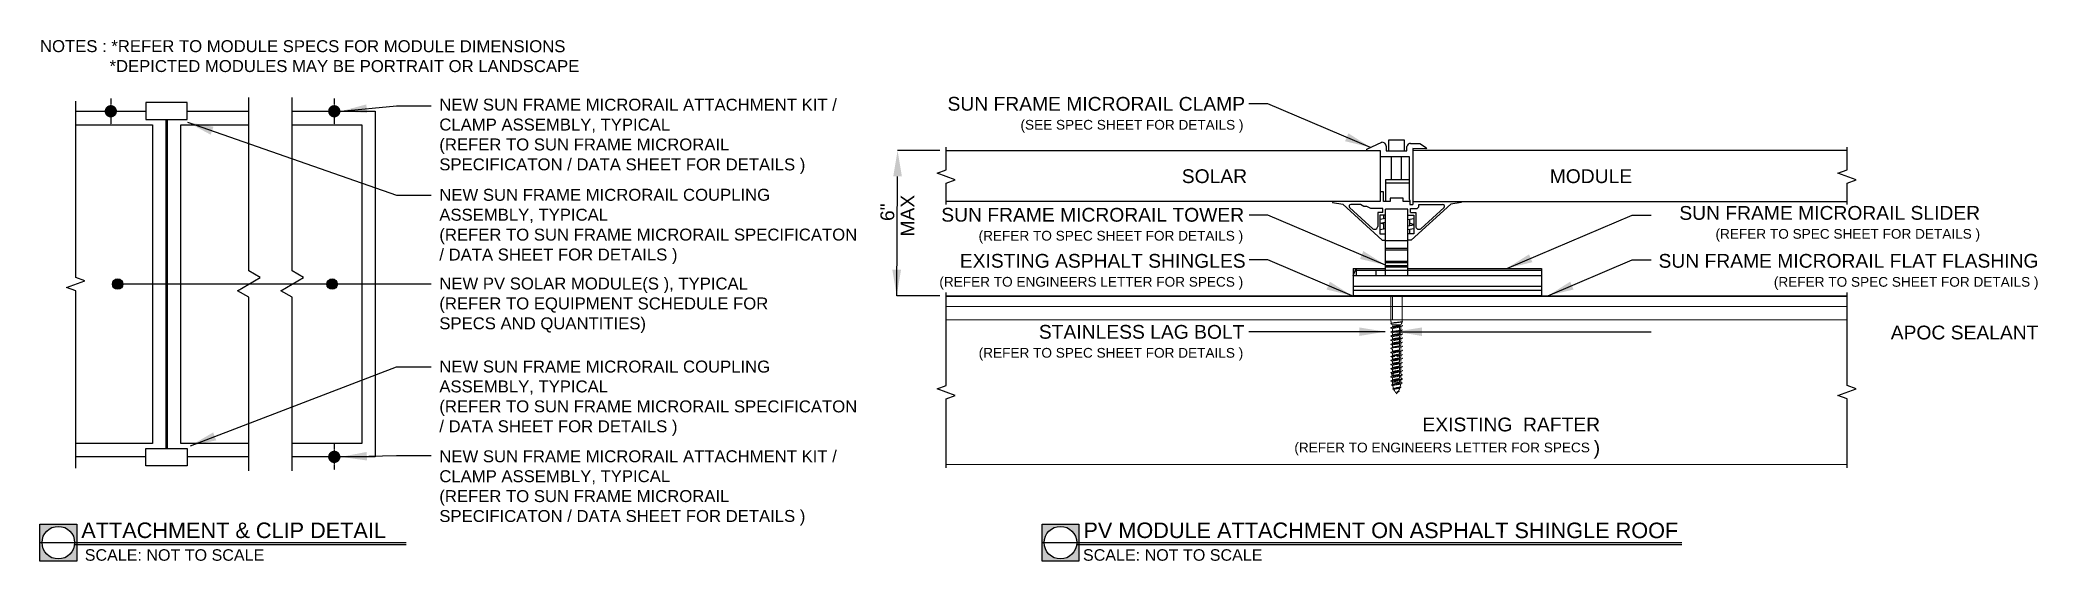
# Model space of a CAD drawing. Header units: feet. Extents: x 7599 to 8240, y -11181 to 1634.
# Drawn here: x 7599 to 8240, y -11181 to -11014 of the extents above; entities outside this region: 1.
import ezdxf

# ---------------------------------------------------------------- set-up
doc = ezdxf.new("R2010")
doc.units = ezdxf.units.FT
doc.header["$MEASUREMENT"] = 0
doc.linetypes.add('HIDDEN', pattern=[0.375, 0.25, -0.125])
doc.styles.add('PAPER SPACE TXT', font='technic_.ttf', dxfattribs={"height": 0.125})
doc.styles.add('TITLE BBLOCK TEXT', font='ARIALUNI.TTF')
doc.dimstyles.new('PAPER SPACE', dxfattribs={"dimscale": 0, "dimtxt": 0.125, "dimasz": 0.125, "dimexe": 0, "dimexo": 0.020508, "dimgap": 0.041992, "dimtad": 1, "dimdec": 4, "dimzin": 3, "dimdsep": 46, "dimlunit": 4, "dimtxsty": 'PAPER SPACE TXT', "dimcen": 0.125, "dimclrd": 1, "dimclre": 1, "dimclrt": 7, "dimadec": 0, "dimazin": 0, "dimtfac": 1, "dimtdec": 4, "dimtofl": 0, "dimtmove": 2, "dimatfit": 3, "dimfxl": 1, "dimfrac": 2, "dimtolj": 1, "dimtzin": 0, "dimarcsym": 1})

msp = doc.modelspace()

# ---------------------------------------------------------------- texts
at = {"color": 7, "style": 'TITLE BBLOCK TEXT'}
for s, insert, char_height, width, attachment_point, rotation in [('\\pi-19.149,l19.149;NOTES : *REFER TO MODULE SPECS FOR MODULE DIMENSIONS\\P\\pi0,l0;               *DEPICTED MODULES MAY BE PORTRAIT OR LANDSCAPE\\P\\P\\pi-19.149,l19.149;               ', (7599.3, -11014.14), 3.8299, 248.3125, 1, 359.98856), ('NEW SUN FRAME MICRORAIL ATTACHMENT KIT /\\PCLAMP ASSEMBLY, TYPICAL\\P(REFER TO SUN FRAME MICRORAIL SPECIFICATON / DATA SHEET FOR DETAILS )', (7727.4, -11032.91), 3.8299, 129.0612, 1, 359.98856), ('\\A1;\\pi5.6506,t652.47;SUN FRAME MICRORAIL CLAMP\\P\\pi29.049,t675.87;{\\H0.7063x;(SEE SPEC SHEET FOR DETAILS )}', (7884.76, -11032.34), 4.4236, 100.5561, 1, 359.98856), ('\\A1;\\pt646.82;SOLAR', (7965.56, -11055.56), 4.4236, 111.7592, 1, 359.98856), ('\\A1;\\pt646.82;MODULE', (8083.59, -11055.56), 4.4236, 111.7592, 1, 359.98856), ('NEW SUN FRAME MICRORAIL COUPLING ASSEMBLY, TYPICAL\\P(REFER TO SUN FRAME MICRORAIL SPECIFICATON / DATA SHEET FOR DETAILS )', (7727.4, -11085.98), 3.8299, 136.3807, 7, 0.01144), ('\\A1;6"', (7868.89, -11072.16), 4.424, 72.7643, 1, 89.98856), ('\\A1;MAX', (7875.39, -11077.15), 4.424, 72.7668, 1, 89.98856), ('\\A1;\\pi6.8142,t653.64;SUN FRAME MICRORAIL TOWER \\P\\pi18.789,t665.61;{\\H0.7063x;(REFER TO SPEC SHEET FOR DETAILS )}', (7881.59, -11067.93), 4.4236, 103.6298, 1, 359.98856), ('\\A1;\\pt646.82;SUN FRAME MICRORAIL SLIDER\\P{\\H0.7063x;(REFER TO SPEC SHEET FOR DETAILS )}', (8221.63, -11067.33), 4.4236, 103.6298, 3, 0.01144), ('\\A1;\\pi31.484,t678.3;EXISTING ASPHALT SHINGLES\\P\\pi24.916,t671.74;{\\H0.7063x;(REFER TO ENGINEERS LETTER FOR SPECS )}', (7862.87, -11082.7), 4.4236, 122.3673, 1, 359.98856), ('\\A1;\\pt646.82;SUN FRAME MICRORAIL FLAT FLASHING\\P{\\H0.72056x;(\\H0.9802x;REFER TO SPEC SHEET FOR DETAILS )}', (8240.36, -11082.7), 4.4236, 122.3673, 3, 0.01144), ('NEW PV SOLAR MODULE(S ), TYPICAL\\P(REFER TO EQUIPMENT SCHEDULE FOR SPECS AND QUANTITIES)', (7727.4, -11090.28), 3.8299, 105.4472, 1, 359.98856), ('\\A1;\\pi53.046,t699.87;STAINLESS LAG BOLT\\P\\pi33.733,t680.55;{\\H0.7063x;(REFER TO SPEC SHEET FOR DETAILS )}', (7866.67, -11105.48), 4.4236, 118.5736, 1, 359.98856), ('\\A1;\\pt646.82;APOC SEALANT', (8240.36, -11105.71), 4.4236, 122.3673, 3, 0.01144), ('NEW SUN FRAME MICRORAIL COUPLING ASSEMBLY, TYPICAL\\P(REFER TO SUN FRAME MICRORAIL SPECIFICATON / DATA SHEET FOR DETAILS )', (7727.4, -11116.91), 3.8299, 136.3807, 1, 359.98856), ('\\A1;\\pt646.82;EXISTING  RAFTER\\P{\\H0.7063x;(REFER TO ENGINEERS LETTER FOR SPECS })', (8099.74, -11135.21), 4.4236, 130.138, 3, 0.01144), ('NEW SUN FRAME MICRORAIL ATTACHMENT KIT /\\PCLAMP ASSEMBLY, TYPICAL\\P(REFER TO SUN FRAME MICRORAIL SPECIFICATON / DATA SHEET FOR DETAILS )', (7727.4, -11169.85), 3.8299, 129.0612, 7, 0.01144), ('ATTACHMENT & CLIP DETAIL', (7612.55, -11168.86), 4.9766, 191.6609, 1, 359.98856), ('PV MODULE ATTACHMENT ON ASPHALT SHINGLE ROOF', (7934, -11168.86), 4.9766, 204.3044, 1, 359.98856), ('SCALE: NOT TO SCALE', (7613.66, -11177.43), 3.6907, 80.1638, 1, 359.98856), ('SCALE: NOT TO SCALE', (7933.86, -11177.43), 3.6907, 80.1638, 1, 359.98856)]:
    msp.add_mtext(s, dxfattribs=dict(at, insert=insert, char_height=char_height, width=width, attachment_point=attachment_point, rotation=rotation))

# ---------------------------------------------------------------- hatches: boundary and pattern name
h = msp.add_hatch(color=1)
h.dxf.hatch_style = 1
edge = h.paths.add_edge_path()
edge.add_arc((7624.22, -11092.38), 1.68, 0, 360)
h = msp.add_hatch(color=1)
h.dxf.hatch_style = 1
edge = h.paths.add_edge_path()
edge.add_arc((7693, -11092.38), 1.68, 0, 360)
h = msp.add_hatch(color=6)
h.dxf.hatch_style = 1
h.paths.add_polyline_path([(7611.08, -11169.43), (7599.29, -11169.43), (7599.29, -11181.22), (7611.08, -11181.22)])
h.paths.add_polyline_path([(7610.42, -11175.32, -1), (7599.95, -11175.32, -1)], flags=16)
h = msp.add_hatch(color=6)
h.dxf.hatch_style = 1
h.paths.add_polyline_path([(7932.53, -11169.43), (7920.74, -11169.43), (7920.74, -11181.22), (7932.53, -11181.22)])
h.paths.add_polyline_path([(7931.87, -11175.32, -1), (7921.4, -11175.32, -1)], flags=16)

# ---------------------------------------------------------------- linework, layer by layer
at = {"color": 1, "linetype": 'HIDDEN', "ltscale": 0.25}
for p, q in [((7622.01, -11032.84), (7622.01, -11041.07)), ((7693.7, -11032.84), (7693.7, -11041.07)), ((7693.7, -11143.7), (7693.7, -11151.93))]:
    msp.add_line(p, q, dxfattribs=at)
at = {"color": 1, "linetype": 'Continuous'}
for p, q in [((7646.56, -11034.13), (7633.28, -11034.13)), ((7633.28, -11034.13), (7633.28, -11039.63)), ((7646.56, -11039.63), (7646.56, -11034.13)), ((7633.28, -11039.63), (7646.56, -11039.63)), ((7633.28, -11150.64), (7633.28, -11145.13)), ((7633.28, -11145.13), (7646.56, -11145.13)), ((7646.56, -11145.13), (7646.56, -11150.64)), ((7646.56, -11150.64), (7633.28, -11150.64))]:
    msp.add_line(p, q, dxfattribs=at)
at = {"color": 1}
for p, q in [((7887.96, -11049.51), (7874.39, -11049.51)), ((7874.11, -11096.13), (7874.39, -11057.84)), ((7887.96, -11096.13), (7874.11, -11096.13))]:
    msp.add_line(p, q, dxfattribs=at)
for p, q in [((8024.9, -11049.12), (8029.69, -11046.91)), ((8024.9, -11049.51), (8024.9, -11049.12)), ((8031.15, -11048.09), (8031.15, -11049.59)), ((8031.15, -11049.59), (8037.77, -11049.59)), ((8032.02, -11049.59), (8032.02, -11046.08)), ((8032.02, -11046.08), (8036.9, -11046.08)), ((8036.9, -11046.08), (8036.9, -11049.59)), ((8037.77, -11049.59), (8037.77, -11048.21)), ((8038.97, -11047.24), (8041.9, -11047.24)), ((8043.87, -11049.04), (8039.69, -11048.85)), ((8039.69, -11048.85), (8039.69, -11066.85)), ((8041.9, -11047.24), (8044.04, -11048.73)), ((8044.04, -11048.73), (8043.87, -11049.04)), ((8029.2, -11051.46), (8038.51, -11051.46)), ((8032.8, -11058.87), (8032.8, -11051.46)), ((8036.06, -11058.87), (8036.06, -11051.46)), ((8038.51, -11051.46), (8038.51, -11065.19)), ((8030.99, -11065.88), (8030.99, -11058.87)), ((8030.99, -11058.87), (8038.51, -11058.87)), ((8030.99, -11059.93), (8038.51, -11059.93)), ((8013.87, -11065.88), (8013.87, -11066.26)), ((8013.87, -11066.26), (8017.18, -11066.77)), ((8017.18, -11066.77), (8029.87, -11078.3)), ((8026.83, -11074.63), (8019.38, -11067.82)), ((8022.87, -11066.9), (8019.84, -11066.9)), ((8023.94, -11067.51), (8022.87, -11066.9)), ((8024.92, -11067.51), (8023.94, -11067.51)), ((8026.23, -11068.19), (8024.92, -11067.51)), ((8030.1, -11068.19), (8026.23, -11068.19)), ((8030.22, -11062.79), (8029.2, -11062.79)), ((8030.1, -11069.45), (8030.1, -11068.19)), ((8030.22, -11065.88), (8030.22, -11062.79)), ((8032.35, -11065.88), (8030.22, -11065.88)), ((8038.11, -11068.36), (8030.93, -11068.36)), ((8030.93, -11089.61), (8030.93, -11068.36)), ((8036.52, -11064.86), (8032.35, -11064.86)), ((8032.35, -11064.86), (8032.35, -11065.88)), ((8036.52, -11065.93), (8036.52, -11064.86)), ((8038.75, -11065.93), (8036.52, -11065.93)), ((8038.11, -11089.61), (8038.11, -11068.36)), ((8038.51, -11065.19), (8038.75, -11065.59)), ((8038.75, -11065.59), (8038.75, -11066.85)), ((8038.75, -11066.85), (8039.69, -11066.85)), ((8038.94, -11069.45), (8038.94, -11068.19)), ((8038.94, -11068.19), (8041.08, -11068.19)), ((8051.87, -11066.77), (8039.17, -11078.3)), ((8039.69, -11065.88), (8055.17, -11065.88)), ((8041.08, -11068.19), (8041.58, -11067.6)), ((8041.58, -11067.6), (8041.58, -11066.9)), ((8041.58, -11066.9), (8049.21, -11066.9)), ((8042.22, -11074.63), (8049.67, -11067.82)), ((8055.17, -11066.26), (8051.87, -11066.77)), ((8055.17, -11065.88), (8055.17, -11066.26)), ((8030.1, -11069.45), (8028.45, -11069.45)), ((8028.45, -11069.45), (8028.45, -11073.89)), ((8030.93, -11070.29), (8029.11, -11070.29)), ((8029.11, -11070.29), (8029.11, -11076.23)), ((8029.11, -11071.58), (8030.93, -11071.21)), ((8029.11, -11072.87), (8030.93, -11072.51)), ((8030.32, -11073.18), (8029.11, -11072.87)), ((8029.11, -11074.89), (8030.93, -11074.52)), ((8030.32, -11074.64), (8030.32, -11072.63)), ((8030.35, -11071.33), (8030.35, -11070.29)), ((8038.11, -11070.29), (8039.94, -11070.29)), ((8038.11, -11071.7), (8039.94, -11071.34)), ((8038.11, -11073.72), (8039.94, -11073.35)), ((8038.11, -11074.89), (8039.94, -11074.52)), ((8038.71, -11073.6), (8038.71, -11071.58)), ((8039.94, -11073.35), (8038.71, -11072.84)), ((8038.71, -11076.23), (8038.71, -11074.77)), ((8038.94, -11069.45), (8040.6, -11069.45)), ((8039.94, -11070.29), (8039.94, -11076.23)), ((8040.6, -11069.45), (8040.6, -11073.89)), ((8029.11, -11076.23), (8030.93, -11076.23)), ((8029.87, -11078.3), (8030.93, -11078.3)), ((8038.11, -11078.54), (8030.93, -11078.54)), ((8038.11, -11080.94), (8030.93, -11080.94)), ((8038.11, -11081.51), (8030.93, -11081.51)), ((8039.94, -11076.23), (8038.11, -11076.23)), ((8039.17, -11078.3), (8038.11, -11078.3)), ((8020.55, -11087.36), (8030.93, -11087.36)), ((8020.55, -11087.36), (8020.55, -11096.1)), ((8020.55, -11089.61), (8021.52, -11087.36)), ((8021.52, -11087.36), (8021.52, -11089.61)), ((8021.52, -11087.95), (8080.98, -11087.95)), ((8027.88, -11089.61), (8027.88, -11087.95)), ((8038.11, -11085.16), (8030.93, -11085.16)), ((8038.11, -11085.54), (8030.93, -11085.54)), ((8038.11, -11086.58), (8030.93, -11086.58)), ((8038.11, -11086.92), (8030.93, -11086.92)), ((8038.11, -11087.36), (8080.98, -11087.36)), ((8080.98, -11087.36), (8080.98, -11096.1)), ((8020.55, -11089.61), (8080.98, -11089.61)), ((8020.55, -11093.01), (8080.98, -11093.01)), ((8020.55, -11094.34), (8080.98, -11094.34))]:
    msp.add_line(p, q)
at = {"color": 7, "linetype": 'Continuous', "lineweight": 15}
for p, q in [((7889.96, -11095.4), (7889.96, -11099.58)), ((7889.96, -11096.4), (7889.96, -11096.13)), ((7889.96, -11096.13), (7891.02, -11096.13)), ((7889.96, -11096.4), (8178.96, -11096.4)), ((7889.96, -11099.58), (8178.96, -11099.58)), ((7889.96, -11099.58), (7889.96, -11103.81)), ((7891.02, -11096.13), (7891.02, -11096.4)), ((7891.02, -11096.13), (8177.91, -11096.13)), ((7891.02, -11096.4), (8177.91, -11096.4)), ((8177.91, -11096.4), (8177.91, -11096.13)), ((8177.91, -11096.13), (8178.96, -11096.13)), ((8178.96, -11096.4), (8178.96, -11096.13)), ((8178.96, -11096.4), (8178.96, -11099.58)), ((8178.96, -11099.58), (8178.96, -11103.81)), ((7889.96, -11103.81), (8178.96, -11103.81)), ((8178.96, -11150.3), (7889.96, -11150.3))]:
    msp.add_line(p, q, dxfattribs=at)
at = {"color": 7, "linetype": 'HIDDEN', "lineweight": 0}
for p, q in [((7891.02, -11096.4), (7891.02, -11096.13)), ((8177.91, -11096.13), (8177.91, -11096.4))]:
    msp.add_line(p, q, dxfattribs=at)
at = {"lineweight": 30}
msp.add_line((8020.55, -11096.1), (8080.98, -11096.1), dxfattribs=at)
at = {"linetype": 'HIDDEN', "lineweight": 0, "extrusion": (-1, 6.12323e-17, 0)}
for p, q in [((8032.62, -11103.88), (8032.62, -11096.4)), ((8033.11, -11103.88), (8033.11, -11096.4)), ((8033.11, -11096.4), (8033.11, -11103.88)), ((8036.3, -11103.88), (8036.3, -11096.4)), ((8033.11, -11103.88), (8032.62, -11103.88)), ((8032.62, -11103.88), (8033.11, -11103.88)), ((8033.11, -11103.88), (8036.3, -11103.88)), ((8036.3, -11103.88), (8033.11, -11103.88)), ((8033.11, -11105.49), (8035.38, -11105.49)), ((8033.11, -11106.08), (8033.11, -11105.49)), ((8033.47, -11105.49), (8033.11, -11105.49)), ((8033.11, -11107.4), (8033.11, -11106.7)), ((8035.78, -11105.49), (8033.47, -11105.49)), ((8035.38, -11105.62), (8035.38, -11105.49)), ((8035.38, -11105.49), (8035.38, -11105.62)), ((8035.38, -11105.49), (8035.78, -11105.49)), ((8035.38, -11106.94), (8035.38, -11106.22)), ((8035.38, -11106.22), (8035.38, -11106.94)), ((8035.81, -11106.77), (8035.81, -11106.07)), ((8033.11, -11108.72), (8033.11, -11108.02)), ((8033.11, -11110.03), (8033.11, -11109.34)), ((8033.11, -11111.35), (8033.11, -11110.66)), ((8033.11, -11112.67), (8033.11, -11111.98)), ((8033.11, -11113.99), (8033.11, -11113.29)), ((8035.38, -11108.26), (8035.38, -11107.53)), ((8035.38, -11107.53), (8035.38, -11108.26)), ((8035.38, -11109.57), (8035.38, -11108.85)), ((8035.38, -11108.85), (8035.38, -11109.57)), ((8035.38, -11110.89), (8035.38, -11110.17)), ((8035.38, -11110.17), (8035.38, -11110.89)), ((8035.38, -11112.21), (8035.38, -11111.49)), ((8035.38, -11111.49), (8035.38, -11112.21)), ((8035.38, -11113.53), (8035.38, -11112.81)), ((8035.38, -11112.81), (8035.38, -11113.53)), ((8035.81, -11108.08), (8035.81, -11107.39)), ((8035.81, -11109.4), (8035.81, -11108.71)), ((8035.81, -11110.72), (8035.81, -11110.03)), ((8035.81, -11112.04), (8035.81, -11111.34)), ((8035.81, -11113.36), (8035.81, -11112.66)), ((8033.11, -11115.31), (8033.11, -11114.61)), ((8033.11, -11116.54), (8033.11, -11115.84)), ((8033.11, -11117.86), (8033.11, -11117.16)), ((8033.11, -11119.18), (8033.11, -11118.48)), ((8033.11, -11120.49), (8033.11, -11119.8)), ((8033.54, -11116.39), (8033.54, -11116.39)), ((8033.54, -11116.39), (8033.54, -11116.39)), ((8033.54, -11117.71), (8033.54, -11117.71)), ((8033.54, -11117.71), (8033.54, -11117.71)), ((8033.54, -11119.03), (8033.54, -11119.03)), ((8033.54, -11119.03), (8033.54, -11119.03)), ((8035.38, -11114.85), (8035.38, -11114.13)), ((8035.38, -11114.13), (8035.38, -11114.85)), ((8035.38, -11115.61), (8035.38, -11115.44)), ((8035.38, -11115.44), (8035.38, -11115.61)), ((8035.38, -11116.08), (8035.38, -11115.61)), ((8035.38, -11115.61), (8035.38, -11116.08)), ((8035.38, -11117.4), (8035.38, -11116.68)), ((8035.38, -11116.68), (8035.38, -11117.4)), ((8035.38, -11118.72), (8035.38, -11117.99)), ((8035.38, -11117.99), (8035.38, -11118.72)), ((8035.38, -11120.03), (8035.38, -11119.31)), ((8035.38, -11119.31), (8035.38, -11120.03)), ((8035.81, -11114.68), (8035.81, -11113.98)), ((8035.81, -11115.61), (8035.81, -11115.3)), ((8035.81, -11115.91), (8035.81, -11115.61)), ((8035.81, -11117.23), (8035.81, -11116.53)), ((8035.81, -11118.54), (8035.81, -11117.85)), ((8035.81, -11119.86), (8035.81, -11119.17)), ((8033.11, -11121.81), (8033.11, -11121.12)), ((8033.11, -11123.14), (8033.11, -11122.44)), ((8033.11, -11123.86), (8033.11, -11123.74)), ((8035.38, -11123.86), (8033.11, -11123.86)), ((8033.11, -11123.86), (8035.38, -11123.86)), ((8033.54, -11121.67), (8033.54, -11121.67)), ((8033.54, -11121.67), (8033.54, -11121.67)), ((8033.54, -11122.98), (8033.54, -11122.98)), ((8033.54, -11122.98), (8033.54, -11122.98)), ((8035.38, -11121.35), (8035.38, -11120.63)), ((8035.38, -11120.63), (8035.38, -11121.35)), ((8035.38, -11122.67), (8035.38, -11121.95)), ((8035.38, -11121.95), (8035.38, -11122.67)), ((8035.38, -11123.86), (8035.38, -11123.27)), ((8035.38, -11123.27), (8035.38, -11123.86)), ((8035.81, -11123.86), (8035.38, -11123.86)), ((8035.38, -11123.86), (8035.81, -11123.86)), ((8035.81, -11121.18), (8035.81, -11120.49)), ((8035.81, -11122.5), (8035.81, -11121.8)), ((8035.81, -11123.86), (8035.81, -11123.12)), ((8034.31, -11127.19), (8034.31, -11127.19))]:
    msp.add_line(p, q, dxfattribs=at)
at = {"color": 6}
for p, q in [((7599.29, -11175.32), (7716.73, -11175.32)), ((7920.74, -11175.32), (8125.94, -11175.32))]:
    msp.add_line(p, q, dxfattribs=at)
at = {"color": 251, "linetype": 'Continuous'}
for p, q in [((7610.42, -11175.92), (7716.73, -11175.92)), ((7931.87, -11175.92), (8125.94, -11175.92))]:
    msp.add_line(p, q, dxfattribs=at)
at = {"color": 3, "linetype": 'Continuous', "flags": 128}
msp.add_lwpolyline([(7610.75, -11151.44), (7610.75, -11094.51), (7607.82, -11093.45), (7613.67, -11091.32), (7610.75, -11090.26), (7610.75, -11033.75)], dxfattribs=at)
at = {"const_width": 1.97, "flags": 128}
for points in [[(7621.03, -11036.95, 1), (7623, -11036.95, 1)], [(7692.71, -11036.95, 1), (7694.68, -11036.95, 1)], [(7692.71, -11147.81, 1), (7694.68, -11147.81, 1)]]:
    msp.add_lwpolyline(points, format="xyb", close=True, dxfattribs=at)
at = {"color": 3, "flags": 128}
for points in [[(7666.29, -11152.28), (7666.29, -11096.62), (7662.62, -11094.5), (7666.29, -11092.38), (7669.96, -11090.26), (7666.29, -11088.15), (7666.29, -11032.49)], [(7680.19, -11152.28), (7680.19, -11096.62), (7676.52, -11094.5), (7680.19, -11092.38), (7683.86, -11090.26), (7680.19, -11088.15), (7680.19, -11032.49)]]:
    msp.add_lwpolyline(points, dxfattribs=at)
at = {"color": 7, "linetype": 'Continuous', "flags": 128}
for points in [[(7610.75, -11036.95), (7633.28, -11036.95)], [(7639.67, -11039.63), (7639.67, -11145.13)], [(7640.17, -11145.13), (7640.17, -11039.63)], [(7646.56, -11036.95), (7666.29, -11036.95)], [(7680.19, -11036.95), (7706.82, -11036.95), (7706.82, -11147.81), (7680.19, -11147.81)], [(7889.96, -11066.88), (7889.96, -11059.98), (7892.88, -11058.92), (7887.04, -11056.79), (7889.96, -11055.73), (7889.96, -11048.51)], [(8178.96, -11066.88), (8178.96, -11059.98), (8181.89, -11058.92), (8176.04, -11056.79), (8178.96, -11055.73), (8178.96, -11048.51)], [(7889.96, -11151.3), (7889.96, -11129.18), (7892.88, -11128.12), (7887.04, -11125.99), (7889.96, -11124.93), (7889.96, -11095.13)], [(8178.96, -11151.3), (8178.96, -11129.18), (8176.04, -11128.12), (8181.89, -11125.99), (8178.96, -11124.93), (8178.96, -11095.13)], [(7633.28, -11147.81), (7610.75, -11147.81)], [(7666.29, -11147.81), (7646.56, -11147.81)]]:
    msp.add_lwpolyline(points, dxfattribs=at)
at = {"color": 8, "linetype": 'Continuous', "flags": 128}
for points in [[(7610.75, -11041.25), (7635.37, -11041.25), (7635.37, -11143.52), (7610.75, -11143.52)], [(7666.29, -11143.52), (7644.46, -11143.52), (7644.46, -11041.25), (7666.29, -11041.25)], [(7680.19, -11041.25), (7702.52, -11041.25), (7702.52, -11143.52), (7680.19, -11143.52)]]:
    msp.add_lwpolyline(points, dxfattribs=at)
at = {"color": 6}
for points in [[(7889.96, -11049.51), (8029.2, -11049.51), (8029.2, -11065.88), (7889.96, -11065.88)], [(8178.96, -11049.51), (8039.72, -11049.51), (8039.72, -11065.88), (8178.96, -11065.88)]]:
    msp.add_lwpolyline(points, dxfattribs=at)
at = {"color": 1, "flags": 128}
msp.add_lwpolyline([(7724.81, -11092.38), (7624.22, -11092.38)], dxfattribs=at)
at = {"linetype": 'HIDDEN', "lineweight": 15, "flags": 128}
for points in [[(8032.79, -11120.95), (8033.07, -11121.99)], [(8035.81, -11122.15), (8035.92, -11121.74)]]:
    msp.add_lwpolyline(points, dxfattribs=at)
at = {"color": 6}
for points in [[(7599.29, -11169.43), (7611.08, -11169.43), (7611.08, -11181.22), (7599.29, -11181.22)], [(7920.74, -11169.43), (7932.53, -11169.43), (7932.53, -11181.22), (7920.74, -11181.22)]]:
    msp.add_lwpolyline(points, close=True, dxfattribs=at)
at = {"color": 1}
for centre in [(7624.22, -11092.38), (7693, -11092.38)]:
    msp.add_circle(centre, 1.68, dxfattribs=at)
at = {"color": 6}
for centre in [(7605.18, -11175.32), (7926.64, -11175.32)]:
    msp.add_circle(centre, 5.23, dxfattribs=at)
for centre, radius, start, end in [((8029.76, -11048.32), 1.41, 9.22134, 92.7476), ((8039.05, -11048.58), 1.34, 93.74645, 164.12748), ((8019.74, -11067.43), 0.537, 79.92239, 227.59815), ((8049.31, -11067.43), 0.537, 312.40185, 100.07761), ((8027.42, -11073.77), 1.04, 235.35042, 353.64863), ((8041.63, -11073.77), 1.04, 186.35137, 304.64958)]:
    msp.add_arc(centre, radius, start, end)
at = {"linetype": 'HIDDEN', "lineweight": 0, "extrusion": (0, 0, -1)}
for centre, radius, start, end in [((-8035.47, -11103.88), 2.85, 338.41063, 0), ((-8035.47, -11103.88), 2.85, 325.82437, 329.66757), ((-8033.45, -11103.88), 2.85, 192.47295, 213.47836), ((-8033.45, -11103.88), 2.85, 180, 190.16471), ((-8038.87, -11123.86), 5.76, 353.04606, 360), ((-8038.87, -11123.86), 5.76, 339.21542, 348.63189), ((-8038.87, -11123.86), 5.76, 320, 334.7015), ((-8030.05, -11123.86), 5.76, 198.31632, 208.83062), ((-8030.05, -11123.86), 5.76, 185.16645, 194.34115), ((-8030.05, -11123.86), 5.76, 213.64842, 220)]:
    msp.add_arc(centre, radius, start, end, dxfattribs=at)
at = {"linetype": 'HIDDEN', "lineweight": 0}
for points, knots in [([(8036.29, -11104.39), (8036.3, -11104.39), (8036.31, -11104.4), (8036.36, -11104.45), (8036.28, -11104.49), (8035.91, -11104.58), (8035.61, -11104.62), (8034.91, -11104.71), (8034.5, -11104.75), (8033.74, -11104.84), (8033.38, -11104.88), (8032.84, -11104.97), (8032.67, -11105.01), (8032.59, -11105.08), (8032.59, -11105.1), (8032.63, -11105.13)], [-0.99665651, -0.99665651, -0.99665651, -0.99665651, -0.99624116, -0.99624116, -0.99248231, -0.99248231, -0.98872347, -0.98872347, -0.98496462, -0.98496462, -0.98120578, -0.98120578, -0.97744693, -0.97744693, -0.9754835, -0.9754835, -0.9754835, -0.9754835]), ([(8036.29, -11105.71), (8036.3, -11105.71), (8036.3, -11105.71), (8036.36, -11105.76), (8036.3, -11105.8), (8035.94, -11105.89), (8035.65, -11105.93), (8034.95, -11106.02), (8034.55, -11106.06), (8033.78, -11106.15), (8033.42, -11106.2), (8032.87, -11106.28), (8032.68, -11106.33), (8032.59, -11106.4), (8032.59, -11106.42), (8032.63, -11106.44)], [-0.9589223, -0.9589223, -0.9589223, -0.9589223, -0.95865271, -0.95865271, -0.95489387, -0.95489387, -0.95113502, -0.95113502, -0.94737618, -0.94737618, -0.94361733, -0.94361733, -0.93985849, -0.93985849, -0.93774534, -0.93774534, -0.93774534, -0.93774534]), ([(8036.29, -11107.02), (8036.29, -11107.02), (8036.3, -11107.03), (8036.36, -11107.07), (8036.31, -11107.12), (8035.97, -11107.2), (8035.68, -11107.25), (8035, -11107.33), (8034.59, -11107.38), (8033.82, -11107.47), (8033.46, -11107.51), (8032.89, -11107.6), (8032.7, -11107.64), (8032.59, -11107.71), (8032.59, -11107.74), (8032.63, -11107.76)], [-0.92118945, -0.92118945, -0.92118945, -0.92118945, -0.92106427, -0.92106427, -0.91730542, -0.91730542, -0.91354658, -0.91354658, -0.90978774, -0.90978774, -0.90602889, -0.90602889, -0.90227005, -0.90227005, -0.90000731, -0.90000731, -0.90000731, -0.90000731]), ([(8032.85, -11104.92), (8032.86, -11104.91), (8032.86, -11104.91), (8032.87, -11104.91), (8032.89, -11104.9), (8032.92, -11104.89), (8032.95, -11104.88), (8032.98, -11104.87), (8033.02, -11104.86), (8033.07, -11104.85), (8033.12, -11104.84), (8033.17, -11104.83), (8033.23, -11104.82)], [0.8276654, 0.8276654, 0.8276654, 0.8276654, 0.8392857, 0.8392857, 0.8392857, 0.8928571, 0.8928571, 0.8928571, 0.9464286, 0.9464286, 0.9464286, 1, 1, 1, 1]), ([(8035.38, -11106.22), (8035.3, -11106.23), (8035.22, -11106.25), (8035.16, -11106.26), (8035.1, -11106.27), (8035.01, -11106.29), (8034.89, -11106.3), (8034.67, -11106.34), (8034.46, -11106.37), (8034.3, -11106.4), (8034.24, -11106.41), (8034.17, -11106.42), (8034.06, -11106.44), (8033.95, -11106.45), (8033.89, -11106.47), (8033.83, -11106.47), (8033.78, -11106.48), (8033.72, -11106.5), (8033.64, -11106.51), (8033.56, -11106.53), (8033.51, -11106.54), (8033.46, -11106.55), (8033.41, -11106.56), (8033.36, -11106.57), (8033.32, -11106.58), (8033.28, -11106.6), (8033.23, -11106.61), (8033.19, -11106.63), (8033.14, -11106.65), (8033.13, -11106.67), (8033.13, -11106.67), (8033.13, -11106.67), (8033.11, -11106.69), (8033.11, -11106.7)], [0, 0, 0, 0, 0.0714286, 0.0714286, 0.0714286, 0.1428571, 0.1428571, 0.1428571, 0.2857143, 0.2857143, 0.2857143, 0.3392857, 0.3392857, 0.3392857, 0.3928571, 0.3928571, 0.3928571, 0.4464286, 0.4464286, 0.4464286, 0.5, 0.5, 0.5, 0.5625, 0.5625, 0.5625, 0.625, 0.625, 0.625, 0.6875, 0.6875, 0.6875, 0.7464897, 0.7464897, 0.7464897, 0.7464897]), ([(8033.16, -11106.05), (8033.17, -11106.05), (8033.18, -11106.04), (8033.2, -11106.03), (8033.23, -11106.02), (8033.27, -11106), (8033.31, -11105.99), (8033.33, -11105.99), (8033.35, -11105.98), (8033.39, -11105.97), (8033.42, -11105.96), (8033.45, -11105.95), (8033.47, -11105.95), (8033.48, -11105.95), (8033.49, -11105.94), (8033.51, -11105.94), (8033.54, -11105.93), (8033.6, -11105.92), (8033.67, -11105.91), (8033.75, -11105.89), (8033.83, -11105.88), (8033.9, -11105.87), (8033.93, -11105.86), (8033.97, -11105.85), (8034.02, -11105.85), (8034.06, -11105.84), (8034.11, -11105.83), (8034.15, -11105.83), (8034.18, -11105.82), (8034.21, -11105.82), (8034.25, -11105.81), (8034.29, -11105.8), (8034.35, -11105.79), (8034.41, -11105.78), (8034.53, -11105.77), (8034.61, -11105.75), (8034.67, -11105.74), (8034.73, -11105.74), (8034.82, -11105.72), (8034.93, -11105.7), (8034.98, -11105.69), (8035.02, -11105.69), (8035.07, -11105.68), (8035.1, -11105.67), (8035.14, -11105.67), (8035.17, -11105.66), (8035.29, -11105.64), (8035.36, -11105.62), (8035.38, -11105.62)], [0.3560294, 0.3560294, 0.3560294, 0.3560294, 0.375, 0.375, 0.375, 0.4375, 0.4375, 0.4375, 0.46875, 0.46875, 0.46875, 0.5, 0.5, 0.5, 0.5168864, 0.5168864, 0.5168864, 0.5625, 0.5625, 0.5625, 0.625, 0.625, 0.625, 0.65625, 0.65625, 0.65625, 0.6875, 0.6875, 0.6875, 0.7143892, 0.7143892, 0.7143892, 0.75, 0.75, 0.75, 0.8125, 0.8125, 0.8125, 0.875, 0.875, 0.875, 0.9090246, 0.9090246, 0.9090246, 0.9375, 0.9375, 0.9375, 1, 1, 1, 1]), ([(8033.23, -11104.82), (8033.23, -11104.82), (8033.24, -11104.82), (8033.24, -11104.82), (8033.27, -11104.82), (8033.3, -11104.81), (8033.35, -11104.81), (8033.41, -11104.8), (8033.45, -11104.79), (8033.48, -11104.79), (8033.57, -11104.78), (8033.67, -11104.76), (8033.77, -11104.75), (8033.87, -11104.74), (8033.98, -11104.73), (8034.1, -11104.72), (8034.11, -11104.71), (8034.13, -11104.71), (8034.15, -11104.71), (8034.18, -11104.71), (8034.22, -11104.7), (8034.27, -11104.7), (8034.36, -11104.69), (8034.42, -11104.68), (8034.44, -11104.68), (8034.56, -11104.67), (8034.68, -11104.66), (8034.78, -11104.64), (8034.84, -11104.64), (8034.95, -11104.63), (8035.12, -11104.61), (8035.14, -11104.61), (8035.17, -11104.6), (8035.21, -11104.6), (8035.27, -11104.59), (8035.34, -11104.58), (8035.43, -11104.57), (8035.54, -11104.56), (8035.63, -11104.55), (8035.7, -11104.54), (8035.76, -11104.53), (8035.84, -11104.52), (8035.93, -11104.5), (8035.96, -11104.49), (8035.99, -11104.49), (8036.02, -11104.48), (8036.05, -11104.48), (8036.07, -11104.47), (8036.1, -11104.46), (8036.16, -11104.45), (8036.19, -11104.44), (8036.21, -11104.43), (8036.23, -11104.42), (8036.25, -11104.4), (8036.26, -11104.39), (8036.26, -11104.39), (8036.26, -11104.39), (8036.26, -11104.39)], [0, 0, 0, 0, 0.004954, 0.004954, 0.004954, 0.03125, 0.03125, 0.03125, 0.0625, 0.0625, 0.0625, 0.125, 0.125, 0.125, 0.1875, 0.1875, 0.1875, 0.2001248, 0.2001248, 0.2001248, 0.21875, 0.21875, 0.21875, 0.25, 0.25, 0.25, 0.3125, 0.3125, 0.3125, 0.375, 0.375, 0.375, 0.3999377, 0.3999377, 0.3999377, 0.4375, 0.4375, 0.4375, 0.5, 0.5, 0.5, 0.5625, 0.5625, 0.5625, 0.5929762, 0.5929762, 0.5929762, 0.625, 0.625, 0.625, 0.6875, 0.6875, 0.6875, 0.75, 0.75, 0.75, 0.7537128, 0.7537128, 0.7537128, 0.7537128]), ([(8034.4, -11105.79), (8034.4, -11105.79), (8034.4, -11105.79), (8034.4, -11105.79), (8034.59, -11105.76), (8034.76, -11105.73), (8034.93, -11105.7)], [0.7492425, 0.7492425, 0.7492425, 0.7492425, 0.75, 0.75, 0.75, 0.8746825, 0.8746825, 0.8746825, 0.8746825]), ([(8035.18, -11105.66), (8035.19, -11105.66), (8035.19, -11105.66), (8035.2, -11105.66), (8035.3, -11105.64), (8035.36, -11105.62), (8035.38, -11105.62)], [0.93427687, 0.93427687, 0.93427687, 0.93427687, 0.9375, 0.9375, 0.9375, 1, 1, 1, 1]), ([(8035.38, -11105.62), (8035.43, -11105.61), (8035.47, -11105.6), (8035.52, -11105.59), (8035.6, -11105.57), (8035.64, -11105.55), (8035.64, -11105.55), (8035.65, -11105.55), (8035.65, -11105.55), (8035.66, -11105.55), (8035.68, -11105.54), (8035.7, -11105.53), (8035.73, -11105.52), (8035.76, -11105.51), (8035.78, -11105.5), (8035.78, -11105.49)], [0, 0, 0, 0, 0.25, 0.25, 0.25, 0.5, 0.5, 0.5, 0.556537, 0.556537, 0.556537, 0.75, 0.75, 0.75, 1, 1, 1, 1]), ([(8035.38, -11106.94), (8035.44, -11106.93), (8035.5, -11106.91), (8035.55, -11106.9), (8035.62, -11106.88), (8035.65, -11106.87), (8035.67, -11106.86), (8035.68, -11106.86), (8035.68, -11106.86), (8035.69, -11106.86), (8035.7, -11106.85), (8035.72, -11106.84), (8035.74, -11106.84), (8035.76, -11106.83), (8035.77, -11106.82), (8035.77, -11106.81), (8035.79, -11106.8), (8035.81, -11106.79), (8035.81, -11106.77), (8035.81, -11106.77), (8035.81, -11106.77), (8035.81, -11106.77)], [0, 0, 0, 0, 0.0625, 0.0625, 0.0625, 0.1117725, 0.1117725, 0.1117725, 0.125, 0.125, 0.125, 0.15625, 0.15625, 0.15625, 0.1875, 0.1875, 0.1875, 0.25, 0.25, 0.25, 0.2670222, 0.2670222, 0.2670222, 0.2670222]), ([(8036.29, -11113.61), (8036.35, -11113.65), (8036.33, -11113.69), (8036.1, -11113.77), (8035.85, -11113.81), (8035.22, -11113.9), (8034.83, -11113.94), (8034.05, -11114.03), (8033.66, -11114.07), (8033.04, -11114.16), (8032.8, -11114.21), (8032.59, -11114.28), (8032.57, -11114.32), (8032.63, -11114.35)], [-0.73252426, -0.73252426, -0.73252426, -0.73252426, -0.72936321, -0.72936321, -0.72560436, -0.72560436, -0.72184552, -0.72184552, -0.71808667, -0.71808667, -0.71432783, -0.71432783, -0.71132221, -0.71132221, -0.71132221, -0.71132221]), ([(8036.29, -11108.34), (8036.37, -11108.38), (8036.32, -11108.43), (8035.99, -11108.52), (8035.72, -11108.56), (8035.04, -11108.65), (8034.64, -11108.69), (8033.87, -11108.78), (8033.5, -11108.82), (8032.92, -11108.91), (8032.72, -11108.95), (8032.59, -11109.03), (8032.58, -11109.05), (8032.63, -11109.08)], [-0.88345745, -0.88345745, -0.88345745, -0.88345745, -0.87971698, -0.87971698, -0.87595814, -0.87595814, -0.87219929, -0.87219929, -0.86844045, -0.86844045, -0.8646816, -0.8646816, -0.86226949, -0.86226949, -0.86226949, -0.86226949]), ([(8036.29, -11109.66), (8036.36, -11109.7), (8036.32, -11109.74), (8036.02, -11109.83), (8035.75, -11109.87), (8035.08, -11109.96), (8034.69, -11110), (8033.91, -11110.09), (8033.54, -11110.14), (8032.95, -11110.22), (8032.74, -11110.27), (8032.59, -11110.34), (8032.58, -11110.37), (8032.63, -11110.4)], [-0.84572551, -0.84572551, -0.84572551, -0.84572551, -0.84212854, -0.84212854, -0.83836969, -0.83836969, -0.83461085, -0.83461085, -0.830852, -0.830852, -0.82709316, -0.82709316, -0.82453198, -0.82453198, -0.82453198, -0.82453198]), ([(8036.29, -11110.98), (8036.36, -11111.02), (8036.32, -11111.06), (8036.05, -11111.14), (8035.79, -11111.19), (8035.13, -11111.27), (8034.73, -11111.32), (8033.96, -11111.4), (8033.58, -11111.45), (8032.98, -11111.54), (8032.76, -11111.58), (8032.59, -11111.66), (8032.58, -11111.69), (8032.63, -11111.72)], [-0.80799263, -0.80799263, -0.80799263, -0.80799263, -0.80454009, -0.80454009, -0.80078125, -0.80078125, -0.79702241, -0.79702241, -0.79326356, -0.79326356, -0.78950472, -0.78950472, -0.78679487, -0.78679487, -0.78679487, -0.78679487]), ([(8036.29, -11112.3), (8036.36, -11112.33), (8036.33, -11112.37), (8036.07, -11112.46), (8035.82, -11112.5), (8035.17, -11112.59), (8034.78, -11112.63), (8034, -11112.72), (8033.62, -11112.76), (8033.01, -11112.85), (8032.78, -11112.89), (8032.59, -11112.97), (8032.58, -11113), (8032.63, -11113.04)], [-0.77025885, -0.77025885, -0.77025885, -0.77025885, -0.76695165, -0.76695165, -0.76319281, -0.76319281, -0.75943396, -0.75943396, -0.75567512, -0.75567512, -0.75191627, -0.75191627, -0.74905825, -0.74905825, -0.74905825, -0.74905825]), ([(8033.13, -11107.99), (8033.13, -11107.99), (8033.13, -11107.99), (8033.13, -11107.99), (8033.12, -11108), (8033.11, -11108.01), (8033.11, -11108.02)], [0.68411623, 0.68411623, 0.68411623, 0.68411623, 0.6875, 0.6875, 0.6875, 0.73980949, 0.73980949, 0.73980949, 0.73980949]), ([(8033.13, -11109.31), (8033.13, -11109.31), (8033.13, -11109.31), (8033.13, -11109.31), (8033.12, -11109.32), (8033.11, -11109.33), (8033.11, -11109.34)], [0.6856944, 0.6856944, 0.6856944, 0.6856944, 0.6875, 0.6875, 0.6875, 0.73987419, 0.73987419, 0.73987419, 0.73987419]), ([(8033.13, -11110.62), (8033.13, -11110.62), (8033.13, -11110.63), (8033.13, -11110.63), (8033.12, -11110.64), (8033.11, -11110.65), (8033.11, -11110.66)], [0.6867826, 0.6867826, 0.6867826, 0.6867826, 0.6875, 0.6875, 0.6875, 0.74015439, 0.74015439, 0.74015439, 0.74015439]), ([(8035.18, -11111.53), (8035.18, -11111.53), (8035.18, -11111.53), (8035.18, -11111.53), (8035.17, -11111.53), (8035.09, -11111.54), (8034.98, -11111.56), (8034.77, -11111.6), (8034.59, -11111.63), (8034.45, -11111.65), (8034.39, -11111.66), (8034.3, -11111.67), (8034.18, -11111.69), (8034.05, -11111.71), (8033.97, -11111.72), (8033.89, -11111.74), (8033.82, -11111.75), (8033.74, -11111.76), (8033.69, -11111.77), (8033.63, -11111.79), (8033.56, -11111.8), (8033.49, -11111.81), (8033.36, -11111.84), (8033.26, -11111.87), (8033.2, -11111.9), (8033.17, -11111.91), (8033.14, -11111.93), (8033.13, -11111.95), (8033.12, -11111.96), (8033.11, -11111.97), (8033.11, -11111.98)], [0.06157, 0.06157, 0.06157, 0.06157, 0.0625, 0.0625, 0.0625, 0.125, 0.125, 0.125, 0.25, 0.25, 0.25, 0.3125, 0.3125, 0.3125, 0.375, 0.375, 0.375, 0.4375, 0.4375, 0.4375, 0.5, 0.5, 0.5, 0.625, 0.625, 0.625, 0.6875, 0.6875, 0.6875, 0.7288159, 0.7288159, 0.7288159, 0.7288159]), ([(8035.38, -11107.53), (8035.31, -11107.55), (8035.24, -11107.56), (8035.18, -11107.57), (8035.12, -11107.58), (8035.05, -11107.6), (8034.96, -11107.61), (8034.78, -11107.64), (8034.6, -11107.67), (8034.42, -11107.7), (8034.32, -11107.71), (8034.23, -11107.73), (8034.12, -11107.74), (8034.02, -11107.76), (8033.93, -11107.78), (8033.88, -11107.78), (8033.84, -11107.79), (8033.76, -11107.81), (8033.67, -11107.82), (8033.58, -11107.84), (8033.52, -11107.85), (8033.47, -11107.87), (8033.41, -11107.88), (8033.36, -11107.89), (8033.32, -11107.9), (8033.28, -11107.91), (8033.24, -11107.93), (8033.19, -11107.95), (8033.16, -11107.96), (8033.14, -11107.97), (8033.13, -11107.98)], [0, 0, 0, 0, 0.0625, 0.0625, 0.0625, 0.125, 0.125, 0.125, 0.25, 0.25, 0.25, 0.3125, 0.3125, 0.3125, 0.375, 0.375, 0.375, 0.4375, 0.4375, 0.4375, 0.5, 0.5, 0.5, 0.5625, 0.5625, 0.5625, 0.625, 0.625, 0.625, 0.6722977, 0.6722977, 0.6722977, 0.6722977]), ([(8033.16, -11108.69), (8033.17, -11108.68), (8033.18, -11108.68), (8033.2, -11108.67), (8033.23, -11108.65), (8033.28, -11108.64), (8033.31, -11108.63), (8033.33, -11108.62), (8033.37, -11108.61), (8033.47, -11108.59), (8033.5, -11108.58), (8033.53, -11108.57), (8033.56, -11108.57), (8033.59, -11108.56), (8033.63, -11108.55), (8033.67, -11108.54), (8033.77, -11108.53), (8033.85, -11108.51), (8033.9, -11108.5), (8033.95, -11108.49), (8034.04, -11108.48), (8034.15, -11108.46), (8034.21, -11108.45), (8034.26, -11108.44), (8034.31, -11108.44), (8034.35, -11108.43), (8034.38, -11108.43), (8034.41, -11108.42), (8034.46, -11108.41), (8034.5, -11108.41), (8034.54, -11108.4), (8034.58, -11108.39), (8034.63, -11108.39), (8034.67, -11108.38), (8034.75, -11108.37), (8034.84, -11108.35), (8034.93, -11108.34), (8035.02, -11108.32), (8035.08, -11108.31), (8035.12, -11108.31), (8035.14, -11108.3), (8035.16, -11108.3), (8035.17, -11108.3), (8035.19, -11108.29), (8035.23, -11108.29), (8035.28, -11108.28), (8035.32, -11108.27), (8035.36, -11108.26), (8035.38, -11108.26)], [0.3502982, 0.3502982, 0.3502982, 0.3502982, 0.375, 0.375, 0.375, 0.4375, 0.4375, 0.4375, 0.5, 0.5, 0.5, 0.5286297, 0.5286297, 0.5286297, 0.5625, 0.5625, 0.5625, 0.625, 0.625, 0.625, 0.6875, 0.6875, 0.6875, 0.7242223, 0.7242223, 0.7242223, 0.75, 0.75, 0.75, 0.78125, 0.78125, 0.78125, 0.8125, 0.8125, 0.8125, 0.875, 0.875, 0.875, 0.9208216, 0.9208216, 0.9208216, 0.9375, 0.9375, 0.9375, 0.96875, 0.96875, 0.96875, 1, 1, 1, 1]), ([(8033.16, -11108.69), (8033.17, -11108.68), (8033.17, -11108.68), (8033.18, -11108.67), (8033.24, -11108.65), (8033.33, -11108.62), (8033.46, -11108.59), (8033.53, -11108.57), (8033.59, -11108.56), (8033.68, -11108.54), (8033.77, -11108.53), (8033.85, -11108.51), (8033.91, -11108.5), (8033.96, -11108.49), (8034.04, -11108.48), (8034.14, -11108.46), (8034.25, -11108.45), (8034.34, -11108.43), (8034.44, -11108.42), (8034.64, -11108.38), (8034.82, -11108.36), (8034.96, -11108.33)], [0.3552213, 0.3552213, 0.3552213, 0.3552213, 0.375, 0.375, 0.375, 0.5, 0.5, 0.5, 0.5625, 0.5625, 0.5625, 0.625, 0.625, 0.625, 0.6875, 0.6875, 0.6875, 0.75, 0.75, 0.75, 0.870812, 0.870812, 0.870812, 0.870812]), ([(8033.16, -11110.01), (8033.17, -11110), (8033.18, -11109.99), (8033.2, -11109.99), (8033.24, -11109.97), (8033.28, -11109.96), (8033.31, -11109.95), (8033.34, -11109.94), (8033.39, -11109.92), (8033.47, -11109.9), (8033.51, -11109.9), (8033.54, -11109.89), (8033.58, -11109.88), (8033.61, -11109.87), (8033.64, -11109.87), (8033.67, -11109.86), (8033.79, -11109.84), (8033.87, -11109.83), (8033.9, -11109.82), (8033.96, -11109.81), (8034.05, -11109.8), (8034.15, -11109.78), (8034.23, -11109.77), (8034.29, -11109.76), (8034.34, -11109.75), (8034.37, -11109.75), (8034.39, -11109.74), (8034.41, -11109.74), (8034.43, -11109.74), (8034.48, -11109.73), (8034.54, -11109.72), (8034.6, -11109.71), (8034.64, -11109.7), (8034.68, -11109.7), (8034.76, -11109.69), (8034.84, -11109.67), (8034.93, -11109.66), (8035.05, -11109.64), (8035.12, -11109.62), (8035.15, -11109.62), (8035.16, -11109.62), (8035.16, -11109.62), (8035.17, -11109.62), (8035.2, -11109.61), (8035.23, -11109.6), (8035.28, -11109.6), (8035.34, -11109.58), (8035.37, -11109.58), (8035.38, -11109.57)], [0.3488601, 0.3488601, 0.3488601, 0.3488601, 0.375, 0.375, 0.375, 0.4375, 0.4375, 0.4375, 0.5, 0.5, 0.5, 0.5339098, 0.5339098, 0.5339098, 0.5625, 0.5625, 0.5625, 0.625, 0.625, 0.625, 0.6875, 0.6875, 0.6875, 0.7299699, 0.7299699, 0.7299699, 0.75, 0.75, 0.75, 0.78125, 0.78125, 0.78125, 0.8125, 0.8125, 0.8125, 0.875, 0.875, 0.875, 0.9285399, 0.9285399, 0.9285399, 0.9375, 0.9375, 0.9375, 0.96875, 0.96875, 0.96875, 1, 1, 1, 1]), ([(8033.16, -11111.32), (8033.17, -11111.32), (8033.18, -11111.31), (8033.2, -11111.3), (8033.24, -11111.28), (8033.29, -11111.27), (8033.31, -11111.26), (8033.35, -11111.25), (8033.4, -11111.24), (8033.47, -11111.22), (8033.52, -11111.21), (8033.57, -11111.2), (8033.61, -11111.19), (8033.63, -11111.19), (8033.65, -11111.18), (8033.67, -11111.18), (8033.68, -11111.18), (8033.72, -11111.17), (8033.78, -11111.16), (8033.83, -11111.15), (8033.87, -11111.15), (8033.9, -11111.14), (8033.97, -11111.13), (8034.05, -11111.11), (8034.15, -11111.1), (8034.25, -11111.08), (8034.33, -11111.07), (8034.38, -11111.06), (8034.39, -11111.06), (8034.4, -11111.06), (8034.41, -11111.06), (8034.44, -11111.05), (8034.49, -11111.05), (8034.54, -11111.04), (8034.61, -11111.03), (8034.65, -11111.02), (8034.67, -11111.02), (8034.76, -11111), (8034.85, -11110.99), (8034.93, -11110.98), (8034.94, -11110.97), (8034.99, -11110.97), (8035.05, -11110.95), (8035.1, -11110.95), (8035.14, -11110.94), (8035.17, -11110.93), (8035.17, -11110.93), (8035.18, -11110.93), (8035.18, -11110.93), (8035.22, -11110.92), (8035.29, -11110.91), (8035.38, -11110.89)], [0.3457498, 0.3457498, 0.3457498, 0.3457498, 0.375, 0.375, 0.375, 0.4375, 0.4375, 0.4375, 0.5, 0.5, 0.5, 0.5395375, 0.5395375, 0.5395375, 0.5625, 0.5625, 0.5625, 0.59375, 0.59375, 0.59375, 0.625, 0.625, 0.625, 0.6875, 0.6875, 0.6875, 0.7366515, 0.7366515, 0.7366515, 0.75, 0.75, 0.75, 0.78125, 0.78125, 0.78125, 0.8125, 0.8125, 0.8125, 0.875, 0.875, 0.875, 0.90625, 0.90625, 0.90625, 0.9375, 0.9375, 0.9375, 0.9463177, 0.9463177, 0.9463177, 1, 1, 1, 1]), ([(8033.16, -11112.64), (8033.16, -11112.64), (8033.16, -11112.64), (8033.17, -11112.64), (8033.18, -11112.63), (8033.19, -11112.63), (8033.2, -11112.62), (8033.21, -11112.62), (8033.23, -11112.61), (8033.25, -11112.6), (8033.27, -11112.6), (8033.29, -11112.59), (8033.31, -11112.58), (8033.35, -11112.57), (8033.4, -11112.56), (8033.47, -11112.54), (8033.54, -11112.53), (8033.59, -11112.52), (8033.63, -11112.51), (8033.65, -11112.5), (8033.66, -11112.5), (8033.67, -11112.5), (8033.69, -11112.49), (8033.73, -11112.49), (8033.78, -11112.48), (8033.83, -11112.47), (8033.87, -11112.46), (8033.9, -11112.46), (8033.98, -11112.45), (8034.06, -11112.43), (8034.15, -11112.42), (8034.3, -11112.39), (8034.39, -11112.38), (8034.41, -11112.38), (8034.43, -11112.37), (8034.52, -11112.36), (8034.67, -11112.33), (8034.77, -11112.32), (8034.85, -11112.31), (8034.93, -11112.29), (8034.96, -11112.29), (8035, -11112.28), (8035.05, -11112.27), (8035.11, -11112.26), (8035.14, -11112.26), (8035.17, -11112.25), (8035.18, -11112.25), (8035.19, -11112.25), (8035.21, -11112.24), (8035.25, -11112.24), (8035.31, -11112.23), (8035.38, -11112.21)], [0.3434821, 0.3434821, 0.3434821, 0.3434821, 0.3491794, 0.3491794, 0.3491794, 0.375, 0.375, 0.375, 0.40625, 0.40625, 0.40625, 0.4375, 0.4375, 0.4375, 0.5, 0.5, 0.5, 0.5456201, 0.5456201, 0.5456201, 0.5625, 0.5625, 0.5625, 0.59375, 0.59375, 0.59375, 0.625, 0.625, 0.625, 0.6875, 0.6875, 0.6875, 0.75, 0.75, 0.75, 0.8125, 0.8125, 0.8125, 0.875, 0.875, 0.875, 0.90625, 0.90625, 0.90625, 0.9375, 0.9375, 0.9375, 0.9544403, 0.9544403, 0.9544403, 1, 1, 1, 1]), ([(8033.16, -11113.96), (8033.17, -11113.96), (8033.17, -11113.95), (8033.18, -11113.95), (8033.18, -11113.95), (8033.19, -11113.94), (8033.2, -11113.94), (8033.21, -11113.94), (8033.22, -11113.93), (8033.25, -11113.92), (8033.27, -11113.91), (8033.3, -11113.91), (8033.31, -11113.9), (8033.36, -11113.89), (8033.41, -11113.87), (8033.47, -11113.86), (8033.56, -11113.84), (8033.63, -11113.83), (8033.66, -11113.82), (8033.66, -11113.82), (8033.67, -11113.82), (8033.67, -11113.82), (8033.7, -11113.81), (8033.73, -11113.81), (8033.78, -11113.8), (8033.85, -11113.79), (8033.89, -11113.78), (8033.9, -11113.78), (8033.98, -11113.76), (8034.06, -11113.75), (8034.15, -11113.74), (8034.17, -11113.73), (8034.22, -11113.72), (8034.28, -11113.71), (8034.34, -11113.71), (8034.38, -11113.7), (8034.41, -11113.69), (8034.42, -11113.69), (8034.43, -11113.69), (8034.44, -11113.69), (8034.49, -11113.68), (8034.57, -11113.67), (8034.67, -11113.65), (8034.77, -11113.64), (8034.86, -11113.62), (8034.93, -11113.61), (8034.96, -11113.61), (8035.01, -11113.6), (8035.05, -11113.59), (8035.12, -11113.58), (8035.16, -11113.57), (8035.17, -11113.57), (8035.19, -11113.57), (8035.21, -11113.56), (8035.24, -11113.56), (8035.28, -11113.55), (8035.33, -11113.54), (8035.38, -11113.53)], [0.3410437, 0.3410437, 0.3410437, 0.3410437, 0.3549395, 0.3549395, 0.3549395, 0.375, 0.375, 0.375, 0.40625, 0.40625, 0.40625, 0.4375, 0.4375, 0.4375, 0.5, 0.5, 0.5, 0.5538068, 0.5538068, 0.5538068, 0.5625, 0.5625, 0.5625, 0.59375, 0.59375, 0.59375, 0.625, 0.625, 0.625, 0.6875, 0.6875, 0.6875, 0.71875, 0.71875, 0.71875, 0.75, 0.75, 0.75, 0.7631382, 0.7631382, 0.7631382, 0.8125, 0.8125, 0.8125, 0.875, 0.875, 0.875, 0.90625, 0.90625, 0.90625, 0.9375, 0.9375, 0.9375, 0.9603848, 0.9603848, 0.9603848, 1, 1, 1, 1]), ([(8035.16, -11108.9), (8035.11, -11108.91), (8035.04, -11108.92), (8034.98, -11108.93), (8034.81, -11108.95), (8034.64, -11108.98), (8034.44, -11109.01), (8034.34, -11109.03), (8034.25, -11109.04), (8034.14, -11109.06), (8034.03, -11109.08), (8033.95, -11109.09), (8033.9, -11109.1), (8033.85, -11109.11), (8033.77, -11109.12), (8033.68, -11109.14), (8033.59, -11109.16), (8033.53, -11109.17), (8033.46, -11109.19), (8033.33, -11109.22), (8033.24, -11109.24), (8033.19, -11109.27)], [0.0745147, 0.0745147, 0.0745147, 0.0745147, 0.125, 0.125, 0.125, 0.25, 0.25, 0.25, 0.3125, 0.3125, 0.3125, 0.375, 0.375, 0.375, 0.4375, 0.4375, 0.4375, 0.5, 0.5, 0.5, 0.6225443, 0.6225443, 0.6225443, 0.6225443]), ([(8033.19, -11109.99), (8033.19, -11109.99), (8033.19, -11109.99), (8033.19, -11109.99), (8033.26, -11109.96), (8033.35, -11109.93), (8033.48, -11109.9)], [0.3741977, 0.3741977, 0.3741977, 0.3741977, 0.375, 0.375, 0.375, 0.4997189, 0.4997189, 0.4997189, 0.4997189]), ([(8033.47, -11110.5), (8033.47, -11110.5), (8033.47, -11110.5), (8033.47, -11110.5), (8033.34, -11110.53), (8033.25, -11110.56), (8033.19, -11110.58)], [0.4999693, 0.4999693, 0.4999693, 0.4999693, 0.5, 0.5, 0.5, 0.6244234, 0.6244234, 0.6244234, 0.6244234]), ([(8033.2, -11111.3), (8033.2, -11111.3), (8033.2, -11111.3), (8033.2, -11111.3), (8033.27, -11111.27), (8033.37, -11111.25), (8033.49, -11111.22)], [0.3740898, 0.3740898, 0.3740898, 0.3740898, 0.375, 0.375, 0.375, 0.499716, 0.499716, 0.499716, 0.499716]), ([(8033.2, -11112.62), (8033.21, -11112.62), (8033.21, -11112.62), (8033.21, -11112.62), (8033.28, -11112.59), (8033.39, -11112.56), (8033.49, -11112.54)], [0.3721446, 0.3721446, 0.3721446, 0.3721446, 0.375, 0.375, 0.375, 0.4957781, 0.4957781, 0.4957781, 0.4957781]), ([(8033.2, -11113.94), (8033.2, -11113.94), (8033.2, -11113.94), (8033.2, -11113.94), (8033.23, -11113.93), (8033.27, -11113.91), (8033.31, -11113.9), (8033.34, -11113.89), (8033.39, -11113.88), (8033.48, -11113.86), (8033.58, -11113.84), (8033.65, -11113.82), (8033.66, -11113.82), (8033.67, -11113.82), (8033.74, -11113.8), (8033.85, -11113.79), (8034.06, -11113.75), (8034.24, -11113.72), (8034.37, -11113.7), (8034.43, -11113.69), (8034.52, -11113.68), (8034.65, -11113.66), (8034.77, -11113.64), (8034.86, -11113.62), (8034.94, -11113.61), (8035.01, -11113.6), (8035.09, -11113.58), (8035.15, -11113.57), (8035.21, -11113.56), (8035.29, -11113.55), (8035.38, -11113.53)], [0.373234, 0.373234, 0.373234, 0.373234, 0.375, 0.375, 0.375, 0.4375, 0.4375, 0.4375, 0.5, 0.5, 0.5, 0.5625, 0.5625, 0.5625, 0.625, 0.625, 0.625, 0.75, 0.75, 0.75, 0.8125, 0.8125, 0.8125, 0.875, 0.875, 0.875, 0.9375, 0.9375, 0.9375, 1, 1, 1, 1]), ([(8035.38, -11110.17), (8035.31, -11110.18), (8035.24, -11110.2), (8035.2, -11110.21), (8035.15, -11110.22), (8035.07, -11110.23), (8034.96, -11110.25), (8034.84, -11110.27), (8034.75, -11110.28), (8034.67, -11110.29), (8034.59, -11110.31), (8034.5, -11110.32), (8034.43, -11110.33), (8034.37, -11110.34), (8034.28, -11110.36), (8034.16, -11110.37), (8034.04, -11110.39), (8033.96, -11110.41), (8033.91, -11110.42), (8033.87, -11110.42), (8033.79, -11110.44), (8033.7, -11110.45), (8033.69, -11110.46), (8033.69, -11110.46), (8033.68, -11110.46)], [0, 0, 0, 0, 0.0625, 0.0625, 0.0625, 0.125, 0.125, 0.125, 0.1875, 0.1875, 0.1875, 0.25, 0.25, 0.25, 0.3125, 0.3125, 0.3125, 0.375, 0.375, 0.375, 0.4375, 0.4375, 0.4375, 0.4400632, 0.4400632, 0.4400632, 0.4400632]), ([(8033.68, -11111.18), (8033.68, -11111.18), (8033.68, -11111.18), (8033.68, -11111.18), (8033.74, -11111.17), (8033.82, -11111.15), (8033.89, -11111.14), (8033.95, -11111.13), (8034.04, -11111.12), (8034.16, -11111.1), (8034.28, -11111.08), (8034.37, -11111.06), (8034.44, -11111.05), (8034.5, -11111.04), (8034.59, -11111.03), (8034.66, -11111.02), (8034.67, -11111.02), (8034.67, -11111.02), (8034.68, -11111.02)], [0.5612925, 0.5612925, 0.5612925, 0.5612925, 0.5625, 0.5625, 0.5625, 0.625, 0.625, 0.625, 0.6875, 0.6875, 0.6875, 0.75, 0.75, 0.75, 0.8125, 0.8125, 0.8125, 0.8163653, 0.8163653, 0.8163653, 0.8163653]), ([(8033.68, -11112.5), (8033.68, -11112.5), (8033.68, -11112.5), (8033.69, -11112.5), (8033.74, -11112.49), (8033.82, -11112.47), (8033.89, -11112.46), (8033.96, -11112.45), (8034.04, -11112.43), (8034.17, -11112.41), (8034.31, -11112.39), (8034.4, -11112.38), (8034.42, -11112.37), (8034.43, -11112.37), (8034.52, -11112.36), (8034.64, -11112.34), (8034.77, -11112.32), (8034.85, -11112.31), (8034.93, -11112.29), (8035.01, -11112.28), (8035.09, -11112.27), (8035.15, -11112.26), (8035.2, -11112.25), (8035.28, -11112.23), (8035.38, -11112.21)], [0.5600455, 0.5600455, 0.5600455, 0.5600455, 0.5625, 0.5625, 0.5625, 0.625, 0.625, 0.625, 0.6875, 0.6875, 0.6875, 0.75, 0.75, 0.75, 0.8125, 0.8125, 0.8125, 0.875, 0.875, 0.875, 0.9375, 0.9375, 0.9375, 1, 1, 1, 1]), ([(8033.69, -11109.86), (8033.69, -11109.86), (8033.7, -11109.86), (8033.7, -11109.86), (8033.8, -11109.84), (8033.88, -11109.82), (8033.92, -11109.82), (8033.97, -11109.81), (8034.05, -11109.8), (8034.16, -11109.78), (8034.26, -11109.76), (8034.35, -11109.75), (8034.42, -11109.74)], [0.5593245, 0.5593245, 0.5593245, 0.5593245, 0.5625, 0.5625, 0.5625, 0.625, 0.625, 0.625, 0.6875, 0.6875, 0.6875, 0.7482296, 0.7482296, 0.7482296, 0.7482296]), ([(8035.16, -11109.62), (8035.16, -11109.62), (8035.16, -11109.62), (8035.16, -11109.62), (8035.17, -11109.62), (8035.25, -11109.6), (8035.38, -11109.57)], [0.93655261, 0.93655261, 0.93655261, 0.93655261, 0.9375, 0.9375, 0.9375, 1, 1, 1, 1]), ([(8035.18, -11108.3), (8035.18, -11108.3), (8035.18, -11108.3), (8035.18, -11108.29), (8035.24, -11108.28), (8035.31, -11108.27), (8035.38, -11108.26)], [0.93497714, 0.93497714, 0.93497714, 0.93497714, 0.9375, 0.9375, 0.9375, 1, 1, 1, 1]), ([(8035.38, -11108.26), (8035.44, -11108.24), (8035.5, -11108.23), (8035.55, -11108.22), (8035.65, -11108.19), (8035.68, -11108.18), (8035.69, -11108.17), (8035.69, -11108.17), (8035.74, -11108.16), (8035.77, -11108.13), (8035.79, -11108.12), (8035.81, -11108.1), (8035.81, -11108.09), (8035.81, -11108.09), (8035.81, -11108.09), (8035.81, -11108.08)], [0, 0, 0, 0, 0.0625, 0.0625, 0.0625, 0.125, 0.125, 0.125, 0.1875, 0.1875, 0.1875, 0.25, 0.25, 0.25, 0.2643068, 0.2643068, 0.2643068, 0.2643068]), ([(8035.38, -11109.57), (8035.44, -11109.56), (8035.5, -11109.55), (8035.55, -11109.53), (8035.57, -11109.53), (8035.59, -11109.52), (8035.63, -11109.51), (8035.65, -11109.5), (8035.67, -11109.5), (8035.69, -11109.49), (8035.69, -11109.49), (8035.69, -11109.49), (8035.7, -11109.49), (8035.72, -11109.48), (8035.75, -11109.47), (8035.77, -11109.45), (8035.8, -11109.44), (8035.81, -11109.42), (8035.81, -11109.41), (8035.81, -11109.41), (8035.81, -11109.4), (8035.81, -11109.4)], [0, 0, 0, 0, 0.0625, 0.0625, 0.0625, 0.09375, 0.09375, 0.09375, 0.125, 0.125, 0.125, 0.1381297, 0.1381297, 0.1381297, 0.1875, 0.1875, 0.1875, 0.25, 0.25, 0.25, 0.2631778, 0.2631778, 0.2631778, 0.2631778]), ([(8035.38, -11110.89), (8035.45, -11110.88), (8035.51, -11110.86), (8035.55, -11110.85), (8035.57, -11110.85), (8035.6, -11110.84), (8035.63, -11110.83), (8035.66, -11110.82), (8035.68, -11110.81), (8035.69, -11110.81), (8035.69, -11110.81), (8035.7, -11110.8), (8035.71, -11110.8), (8035.73, -11110.79), (8035.75, -11110.78), (8035.77, -11110.77)], [0, 0, 0, 0, 0.0625, 0.0625, 0.0625, 0.09375, 0.09375, 0.09375, 0.125, 0.125, 0.125, 0.1450657, 0.1450657, 0.1450657, 0.1873675, 0.1873675, 0.1873675, 0.1873675]), ([(8035.38, -11112.21), (8035.45, -11112.2), (8035.51, -11112.18), (8035.55, -11112.17), (8035.58, -11112.16), (8035.6, -11112.16), (8035.63, -11112.15), (8035.65, -11112.14), (8035.67, -11112.14), (8035.69, -11112.13), (8035.7, -11112.12), (8035.71, -11112.12), (8035.72, -11112.11), (8035.74, -11112.11), (8035.76, -11112.1), (8035.77, -11112.09), (8035.8, -11112.07), (8035.81, -11112.06), (8035.81, -11112.05), (8035.81, -11112.04), (8035.81, -11112.04), (8035.81, -11112.04)], [0, 0, 0, 0, 0.0625, 0.0625, 0.0625, 0.09375, 0.09375, 0.09375, 0.125, 0.125, 0.125, 0.151912, 0.151912, 0.151912, 0.1875, 0.1875, 0.1875, 0.25, 0.25, 0.25, 0.2666712, 0.2666712, 0.2666712, 0.2666712]), ([(8036.29, -11114.93), (8036.35, -11114.97), (8036.33, -11115), (8036.12, -11115.08), (8035.88, -11115.13), (8035.26, -11115.21), (8034.87, -11115.26), (8034.09, -11115.34), (8033.7, -11115.39), (8033.07, -11115.48), (8032.82, -11115.52), (8032.59, -11115.6), (8032.57, -11115.64), (8032.63, -11115.67)], [-0.69478892, -0.69478892, -0.69478892, -0.69478892, -0.69177476, -0.69177476, -0.68801592, -0.68801592, -0.68425708, -0.68425708, -0.68049823, -0.68049823, -0.67673939, -0.67673939, -0.67358683, -0.67358683, -0.67358683, -0.67358683]), ([(8036.29, -11116.17), (8036.32, -11116.18), (8036.33, -11116.2), (8036.3, -11116.26), (8036.15, -11116.31), (8035.65, -11116.39), (8035.31, -11116.44), (8034.56, -11116.52), (8034.15, -11116.57), (8033.43, -11116.66), (8033.11, -11116.7), (8032.69, -11116.79), (8032.58, -11116.83), (8032.6, -11116.88), (8032.61, -11116.89), (8032.63, -11116.9)], [-0.31741352, -0.31741352, -0.31741352, -0.31741352, -0.31589033, -0.31589033, -0.31213149, -0.31213149, -0.30837264, -0.30837264, -0.3046138, -0.3046138, -0.30085495, -0.30085495, -0.29709611, -0.29709611, -0.29625016, -0.29625016, -0.29625016, -0.29625016]), ([(8036.29, -11117.48), (8036.32, -11117.5), (8036.33, -11117.52), (8036.31, -11117.58), (8036.17, -11117.62), (8035.69, -11117.71), (8035.35, -11117.75), (8034.61, -11117.84), (8034.2, -11117.88), (8033.47, -11117.97), (8033.14, -11118.01), (8032.7, -11118.1), (8032.59, -11118.14), (8032.6, -11118.2), (8032.61, -11118.21), (8032.63, -11118.22)], [-0.2796758, -0.2796758, -0.2796758, -0.2796758, -0.27830189, -0.27830189, -0.27454304, -0.27454304, -0.2707842, -0.2707842, -0.26702535, -0.26702535, -0.26326651, -0.26326651, -0.25950767, -0.25950767, -0.25851394, -0.25851394, -0.25851394, -0.25851394]), ([(8036.29, -11120.12), (8036.31, -11120.13), (8036.32, -11120.15), (8036.33, -11120.2), (8036.21, -11120.25), (8035.76, -11120.33), (8035.43, -11120.38), (8034.7, -11120.46), (8034.29, -11120.51), (8033.55, -11120.6), (8033.21, -11120.64), (8032.74, -11120.73), (8032.61, -11120.77), (8032.59, -11120.83), (8032.61, -11120.84), (8032.63, -11120.86)], [-0.2042014, -0.2042014, -0.2042014, -0.2042014, -0.203125, -0.203125, -0.19936616, -0.19936616, -0.19560731, -0.19560731, -0.19184847, -0.19184847, -0.18808962, -0.18808962, -0.18433078, -0.18433078, -0.18304002, -0.18304002, -0.18304002, -0.18304002]), ([(8036.29, -11118.8), (8036.32, -11118.82), (8036.33, -11118.83), (8036.32, -11118.89), (8036.19, -11118.93), (8035.73, -11119.02), (8035.39, -11119.06), (8034.65, -11119.15), (8034.24, -11119.19), (8033.51, -11119.28), (8033.18, -11119.33), (8032.72, -11119.41), (8032.6, -11119.46), (8032.6, -11119.51), (8032.61, -11119.53), (8032.63, -11119.54)], [-0.2419384, -0.2419384, -0.2419384, -0.2419384, -0.24071344, -0.24071344, -0.2369546, -0.2369546, -0.23319575, -0.23319575, -0.22943691, -0.22943691, -0.22567807, -0.22567807, -0.22191922, -0.22191922, -0.2207772, -0.2207772, -0.2207772, -0.2207772]), ([(8035.38, -11114.13), (8035.33, -11114.14), (8035.28, -11114.15), (8035.24, -11114.15), (8035.21, -11114.16), (8035.19, -11114.16), (8035.17, -11114.17), (8035.16, -11114.17), (8035.12, -11114.18), (8035.05, -11114.19), (8035.01, -11114.2), (8034.96, -11114.2), (8034.93, -11114.21), (8034.86, -11114.22), (8034.77, -11114.23), (8034.67, -11114.25), (8034.57, -11114.27), (8034.49, -11114.28), (8034.44, -11114.29), (8034.43, -11114.29), (8034.42, -11114.29), (8034.41, -11114.29), (8034.38, -11114.3), (8034.34, -11114.3), (8034.28, -11114.31), (8034.22, -11114.32), (8034.17, -11114.33), (8034.15, -11114.33), (8034.06, -11114.34), (8033.98, -11114.36), (8033.9, -11114.37), (8033.89, -11114.38), (8033.84, -11114.38), (8033.78, -11114.39), (8033.73, -11114.4), (8033.7, -11114.41), (8033.67, -11114.41), (8033.67, -11114.41), (8033.66, -11114.42), (8033.66, -11114.42), (8033.62, -11114.42), (8033.56, -11114.44), (8033.47, -11114.45), (8033.41, -11114.47), (8033.36, -11114.48), (8033.31, -11114.5), (8033.3, -11114.5), (8033.27, -11114.51), (8033.25, -11114.52), (8033.22, -11114.53), (8033.21, -11114.53), (8033.2, -11114.54), (8033.19, -11114.54), (8033.18, -11114.54), (8033.18, -11114.55), (8033.16, -11114.56), (8033.14, -11114.57), (8033.13, -11114.58), (8033.11, -11114.59), (8033.11, -11114.61), (8033.11, -11114.62), (8033.12, -11114.62), (8033.12, -11114.64), (8033.15, -11114.66), (8033.15, -11114.66), (8033.15, -11114.66), (8033.15, -11114.66)], [0, 0, 0, 0, 0.0395008, 0.0395008, 0.0395008, 0.0625, 0.0625, 0.0625, 0.09375, 0.09375, 0.09375, 0.125, 0.125, 0.125, 0.1875, 0.1875, 0.1875, 0.2366455, 0.2366455, 0.2366455, 0.25, 0.25, 0.25, 0.28125, 0.28125, 0.28125, 0.3125, 0.3125, 0.3125, 0.375, 0.375, 0.375, 0.40625, 0.40625, 0.40625, 0.4375, 0.4375, 0.4375, 0.4463322, 0.4463322, 0.4463322, 0.5, 0.5, 0.5, 0.5625, 0.5625, 0.5625, 0.59375, 0.59375, 0.59375, 0.625, 0.625, 0.625, 0.6451264, 0.6451264, 0.6451264, 0.6875, 0.6875, 0.6875, 0.75, 0.75, 0.75, 0.8125, 0.8125, 0.8125, 0.8126518, 0.8126518, 0.8126518, 0.8126518]), ([(8033.9, -11114.37), (8033.81, -11114.39), (8033.74, -11114.4), (8033.7, -11114.41), (8033.65, -11114.42), (8033.58, -11114.43), (8033.49, -11114.45), (8033.41, -11114.47), (8033.35, -11114.48), (8033.31, -11114.5), (8033.27, -11114.51), (8033.23, -11114.52), (8033.21, -11114.53), (8033.18, -11114.54), (8033.15, -11114.56), (8033.13, -11114.58), (8033.12, -11114.59), (8033.11, -11114.6), (8033.11, -11114.61)], [0.37782, 0.37782, 0.37782, 0.37782, 0.4375, 0.4375, 0.4375, 0.5, 0.5, 0.5, 0.5625, 0.5625, 0.5625, 0.625, 0.625, 0.625, 0.6875, 0.6875, 0.6875, 0.7384023, 0.7384023, 0.7384023, 0.7384023]), ([(8033.86, -11115.61), (8033.84, -11115.62), (8033.81, -11115.62), (8033.78, -11115.63), (8033.73, -11115.63), (8033.7, -11115.64), (8033.67, -11115.65), (8033.6, -11115.66), (8033.54, -11115.67), (8033.47, -11115.69), (8033.36, -11115.71), (8033.32, -11115.73), (8033.31, -11115.73), (8033.31, -11115.73), (8033.29, -11115.74), (8033.27, -11115.74), (8033.25, -11115.75), (8033.22, -11115.76), (8033.2, -11115.77), (8033.17, -11115.78), (8033.14, -11115.8), (8033.13, -11115.81), (8033.13, -11115.82), (8033.12, -11115.82), (8033.12, -11115.83), (8033.11, -11115.84), (8033.11, -11115.84), (8033.11, -11115.84)], [0.3881848, 0.3881848, 0.3881848, 0.3881848, 0.40625, 0.40625, 0.40625, 0.4375, 0.4375, 0.4375, 0.5, 0.5, 0.5, 0.5622546, 0.5622546, 0.5622546, 0.5980105, 0.5980105, 0.5980105, 0.625, 0.625, 0.625, 0.6875, 0.6875, 0.6875, 0.71875, 0.71875, 0.71875, 0.7353739, 0.7353739, 0.7353739, 0.7353739]), ([(8033.31, -11115.73), (8033.3, -11115.73), (8033.25, -11115.75), (8033.21, -11115.77), (8033.16, -11115.78), (8033.14, -11115.8), (8033.13, -11115.81), (8033.12, -11115.82), (8033.11, -11115.84), (8033.11, -11115.84)], [0.5631335, 0.5631335, 0.5631335, 0.5631335, 0.625, 0.625, 0.625, 0.6875, 0.6875, 0.6875, 0.7421533, 0.7421533, 0.7421533, 0.7421533]), ([(8035.38, -11116.68), (8035.26, -11116.7), (8035.11, -11116.73), (8034.94, -11116.76), (8034.85, -11116.77), (8034.76, -11116.79), (8034.65, -11116.8), (8034.54, -11116.82), (8034.45, -11116.83), (8034.4, -11116.84), (8034.34, -11116.85), (8034.25, -11116.87), (8034.15, -11116.88), (8034.04, -11116.9), (8033.96, -11116.91), (8033.89, -11116.93), (8033.82, -11116.94), (8033.74, -11116.95), (8033.68, -11116.96), (8033.62, -11116.97), (8033.55, -11116.99), (8033.47, -11117.01), (8033.38, -11117.03), (8033.33, -11117.04), (8033.3, -11117.05), (8033.27, -11117.06), (8033.23, -11117.07), (8033.2, -11117.09), (8033.17, -11117.1), (8033.15, -11117.11), (8033.13, -11117.13), (8033.12, -11117.14), (8033.11, -11117.15), (8033.11, -11117.16)], [0, 0, 0, 0, 0.125, 0.125, 0.125, 0.1875, 0.1875, 0.1875, 0.25, 0.25, 0.25, 0.3125, 0.3125, 0.3125, 0.375, 0.375, 0.375, 0.4375, 0.4375, 0.4375, 0.5, 0.5, 0.5, 0.5625, 0.5625, 0.5625, 0.625, 0.625, 0.625, 0.6875, 0.6875, 0.6875, 0.7437659, 0.7437659, 0.7437659, 0.7437659]), ([(8034.93, -11116.76), (8034.89, -11116.77), (8034.85, -11116.77), (8034.8, -11116.78), (8034.76, -11116.79), (8034.72, -11116.79), (8034.67, -11116.8), (8034.54, -11116.82), (8034.45, -11116.83), (8034.41, -11116.84), (8034.34, -11116.85), (8034.26, -11116.87), (8034.15, -11116.88), (8034.08, -11116.89), (8034.02, -11116.9), (8033.98, -11116.91), (8033.95, -11116.92), (8033.92, -11116.92), (8033.9, -11116.92), (8033.89, -11116.93), (8033.85, -11116.93), (8033.78, -11116.94), (8033.74, -11116.95), (8033.7, -11116.96), (8033.67, -11116.96), (8033.61, -11116.98), (8033.54, -11116.99), (8033.47, -11117.01), (8033.4, -11117.02), (8033.36, -11117.03), (8033.33, -11117.04), (8033.32, -11117.04), (8033.32, -11117.05), (8033.31, -11117.05), (8033.3, -11117.05), (8033.27, -11117.06), (8033.25, -11117.07), (8033.22, -11117.08), (8033.21, -11117.08), (8033.2, -11117.09), (8033.17, -11117.1), (8033.14, -11117.12), (8033.13, -11117.13), (8033.13, -11117.13), (8033.12, -11117.14), (8033.12, -11117.15), (8033.11, -11117.15), (8033.11, -11117.16), (8033.11, -11117.16)], [0.1252006, 0.1252006, 0.1252006, 0.1252006, 0.1562617, 0.1562617, 0.1562617, 0.1875, 0.1875, 0.1875, 0.25, 0.25, 0.25, 0.3125, 0.3125, 0.3125, 0.3520716, 0.3520716, 0.3520716, 0.375, 0.375, 0.375, 0.40625, 0.40625, 0.40625, 0.4375, 0.4375, 0.4375, 0.5, 0.5, 0.5, 0.5492939, 0.5492939, 0.5492939, 0.5625, 0.5625, 0.5625, 0.59375, 0.59375, 0.59375, 0.625, 0.625, 0.625, 0.6875, 0.6875, 0.6875, 0.71875, 0.71875, 0.71875, 0.7360614, 0.7360614, 0.7360614, 0.7360614]), ([(8035.38, -11117.99), (8035.3, -11118.01), (8035.23, -11118.02), (8035.17, -11118.04), (8035.13, -11118.04), (8035.1, -11118.05), (8035.05, -11118.06), (8035.01, -11118.06), (8034.97, -11118.07), (8034.93, -11118.08), (8034.9, -11118.08), (8034.87, -11118.09), (8034.84, -11118.09), (8034.79, -11118.1), (8034.74, -11118.11), (8034.67, -11118.12), (8034.56, -11118.14), (8034.47, -11118.15), (8034.41, -11118.16), (8034.36, -11118.17), (8034.27, -11118.18), (8034.15, -11118.2), (8034.1, -11118.21), (8034.05, -11118.22), (8034.01, -11118.22), (8033.97, -11118.23), (8033.93, -11118.24), (8033.9, -11118.24), (8033.76, -11118.26), (8033.69, -11118.28), (8033.67, -11118.28), (8033.61, -11118.29), (8033.54, -11118.31), (8033.47, -11118.32), (8033.42, -11118.34), (8033.38, -11118.35), (8033.35, -11118.35), (8033.34, -11118.36), (8033.32, -11118.36), (8033.31, -11118.37), (8033.3, -11118.37), (8033.28, -11118.38), (8033.25, -11118.39), (8033.23, -11118.39), (8033.21, -11118.4), (8033.2, -11118.41), (8033.17, -11118.42), (8033.15, -11118.43), (8033.13, -11118.45), (8033.11, -11118.46), (8033.11, -11118.47), (8033.11, -11118.48)], [0, 0, 0, 0, 0.0625, 0.0625, 0.0625, 0.09375, 0.09375, 0.09375, 0.125, 0.125, 0.125, 0.1518353, 0.1518353, 0.1518353, 0.1875, 0.1875, 0.1875, 0.25, 0.25, 0.25, 0.3125, 0.3125, 0.3125, 0.3463783, 0.3463783, 0.3463783, 0.375, 0.375, 0.375, 0.4375, 0.4375, 0.4375, 0.5, 0.5, 0.5, 0.542455, 0.542455, 0.542455, 0.5625, 0.5625, 0.5625, 0.59375, 0.59375, 0.59375, 0.625, 0.625, 0.625, 0.6875, 0.6875, 0.6875, 0.7291232, 0.7291232, 0.7291232, 0.7291232]), ([(8035.38, -11119.31), (8035.31, -11119.33), (8035.24, -11119.34), (8035.17, -11119.35), (8035.14, -11119.36), (8035.1, -11119.37), (8035.05, -11119.37), (8034.99, -11119.38), (8034.95, -11119.39), (8034.93, -11119.4), (8034.91, -11119.4), (8034.89, -11119.4), (8034.87, -11119.41), (8034.82, -11119.41), (8034.75, -11119.42), (8034.68, -11119.44), (8034.57, -11119.45), (8034.48, -11119.47), (8034.41, -11119.48), (8034.38, -11119.48), (8034.29, -11119.5), (8034.15, -11119.52), (8034.11, -11119.52), (8034.08, -11119.53), (8034.04, -11119.54), (8033.99, -11119.54), (8033.95, -11119.55), (8033.9, -11119.56), (8033.79, -11119.58), (8033.71, -11119.59), (8033.67, -11119.6), (8033.62, -11119.61), (8033.55, -11119.62), (8033.47, -11119.64), (8033.43, -11119.65), (8033.4, -11119.66), (8033.37, -11119.67), (8033.35, -11119.67), (8033.33, -11119.68), (8033.31, -11119.68), (8033.29, -11119.69), (8033.27, -11119.7), (8033.25, -11119.7), (8033.23, -11119.71), (8033.22, -11119.72), (8033.2, -11119.72), (8033.17, -11119.74), (8033.15, -11119.75), (8033.13, -11119.77), (8033.12, -11119.78), (8033.11, -11119.79), (8033.11, -11119.8)], [0, 0, 0, 0, 0.0625, 0.0625, 0.0625, 0.09375, 0.09375, 0.09375, 0.125, 0.125, 0.125, 0.1450576, 0.1450576, 0.1450576, 0.1875, 0.1875, 0.1875, 0.25, 0.25, 0.25, 0.3125, 0.3125, 0.3125, 0.3411117, 0.3411117, 0.3411117, 0.375, 0.375, 0.375, 0.4375, 0.4375, 0.4375, 0.5, 0.5, 0.5, 0.5367286, 0.5367286, 0.5367286, 0.5625, 0.5625, 0.5625, 0.59375, 0.59375, 0.59375, 0.625, 0.625, 0.625, 0.6875, 0.6875, 0.6875, 0.7328947, 0.7328947, 0.7328947, 0.7328947]), ([(8033.31, -11119.68), (8033.31, -11119.68), (8033.31, -11119.68), (8033.31, -11119.68), (8033.27, -11119.7), (8033.23, -11119.71), (8033.2, -11119.72), (8033.18, -11119.73), (8033.15, -11119.75), (8033.13, -11119.77), (8033.12, -11119.78), (8033.11, -11119.79), (8033.11, -11119.8)], [0.5617735, 0.5617735, 0.5617735, 0.5617735, 0.5625, 0.5625, 0.5625, 0.625, 0.625, 0.625, 0.6875, 0.6875, 0.6875, 0.7308377, 0.7308377, 0.7308377, 0.7308377]), ([(8033.16, -11116.51), (8033.17, -11116.5), (8033.18, -11116.5), (8033.2, -11116.49), (8033.21, -11116.49), (8033.22, -11116.48), (8033.25, -11116.47), (8033.27, -11116.46), (8033.3, -11116.46), (8033.31, -11116.45), (8033.32, -11116.45), (8033.32, -11116.45), (8033.33, -11116.45), (8033.36, -11116.44), (8033.4, -11116.43), (8033.47, -11116.41), (8033.54, -11116.39), (8033.61, -11116.38), (8033.67, -11116.37), (8033.7, -11116.36), (8033.74, -11116.36), (8033.78, -11116.35), (8033.85, -11116.34), (8033.89, -11116.33), (8033.9, -11116.33), (8033.92, -11116.32), (8033.95, -11116.32), (8033.98, -11116.31), (8034.02, -11116.31), (8034.08, -11116.3), (8034.15, -11116.29), (8034.25, -11116.27), (8034.34, -11116.26), (8034.41, -11116.24), (8034.45, -11116.24), (8034.54, -11116.22), (8034.67, -11116.2), (8034.72, -11116.2), (8034.76, -11116.19), (8034.8, -11116.18), (8034.85, -11116.18), (8034.89, -11116.17), (8034.93, -11116.16), (8035.05, -11116.14), (8035.13, -11116.13), (8035.17, -11116.12), (8035.22, -11116.11), (8035.3, -11116.1), (8035.38, -11116.08)], [0.345576, 0.345576, 0.345576, 0.345576, 0.375, 0.375, 0.375, 0.40625, 0.40625, 0.40625, 0.4375, 0.4375, 0.4375, 0.4507179, 0.4507179, 0.4507179, 0.5, 0.5, 0.5, 0.5625, 0.5625, 0.5625, 0.59375, 0.59375, 0.59375, 0.625, 0.625, 0.625, 0.6481031, 0.6481031, 0.6481031, 0.6875, 0.6875, 0.6875, 0.75, 0.75, 0.75, 0.8125, 0.8125, 0.8125, 0.84379, 0.84379, 0.84379, 0.875, 0.875, 0.875, 0.9375, 0.9375, 0.9375, 1, 1, 1, 1]), ([(8033.16, -11117.83), (8033.17, -11117.82), (8033.18, -11117.82), (8033.2, -11117.81), (8033.21, -11117.8), (8033.23, -11117.8), (8033.25, -11117.79), (8033.28, -11117.78), (8033.3, -11117.77), (8033.31, -11117.77), (8033.32, -11117.77), (8033.34, -11117.76), (8033.35, -11117.76), (8033.38, -11117.75), (8033.42, -11117.74), (8033.47, -11117.73), (8033.54, -11117.71), (8033.61, -11117.7), (8033.67, -11117.69), (8033.69, -11117.68), (8033.76, -11117.67), (8033.9, -11117.65), (8033.93, -11117.64), (8033.97, -11117.63), (8034.01, -11117.63), (8034.05, -11117.62), (8034.1, -11117.61), (8034.15, -11117.6), (8034.27, -11117.59), (8034.36, -11117.57), (8034.41, -11117.56), (8034.47, -11117.55), (8034.56, -11117.54), (8034.68, -11117.52), (8034.73, -11117.51), (8034.79, -11117.5), (8034.84, -11117.5), (8034.87, -11117.49), (8034.9, -11117.49), (8034.93, -11117.48), (8034.97, -11117.47), (8035.01, -11117.47), (8035.05, -11117.46), (8035.09, -11117.45), (8035.13, -11117.45), (8035.17, -11117.44), (8035.23, -11117.43), (8035.3, -11117.41), (8035.38, -11117.4)], [0.3443405, 0.3443405, 0.3443405, 0.3443405, 0.375, 0.375, 0.375, 0.40625, 0.40625, 0.40625, 0.4375, 0.4375, 0.4375, 0.4575375, 0.4575375, 0.4575375, 0.5, 0.5, 0.5, 0.5625, 0.5625, 0.5625, 0.625, 0.625, 0.625, 0.6534866, 0.6534866, 0.6534866, 0.6875, 0.6875, 0.6875, 0.75, 0.75, 0.75, 0.8125, 0.8125, 0.8125, 0.8491694, 0.8491694, 0.8491694, 0.875, 0.875, 0.875, 0.90625, 0.90625, 0.90625, 0.9375, 0.9375, 0.9375, 1, 1, 1, 1]), ([(8033.16, -11119.15), (8033.17, -11119.14), (8033.18, -11119.13), (8033.2, -11119.13), (8033.21, -11119.12), (8033.23, -11119.12), (8033.25, -11119.11), (8033.27, -11119.1), (8033.29, -11119.09), (8033.31, -11119.09), (8033.33, -11119.08), (8033.35, -11119.08), (8033.37, -11119.07), (8033.4, -11119.06), (8033.43, -11119.06), (8033.47, -11119.05), (8033.55, -11119.03), (8033.62, -11119.01), (8033.67, -11119), (8033.71, -11119), (8033.79, -11118.98), (8033.9, -11118.96), (8033.95, -11118.96), (8033.99, -11118.95), (8034.04, -11118.94), (8034.08, -11118.93), (8034.11, -11118.93), (8034.15, -11118.92), (8034.29, -11118.9), (8034.38, -11118.89), (8034.41, -11118.88), (8034.48, -11118.87), (8034.57, -11118.86), (8034.67, -11118.84), (8034.75, -11118.83), (8034.82, -11118.82), (8034.87, -11118.81), (8034.89, -11118.81), (8034.91, -11118.8), (8034.93, -11118.8), (8034.95, -11118.79), (8034.99, -11118.79), (8035.05, -11118.78), (8035.1, -11118.77), (8035.14, -11118.76), (8035.17, -11118.76), (8035.24, -11118.75), (8035.31, -11118.73), (8035.38, -11118.72)], [0.3433021, 0.3433021, 0.3433021, 0.3433021, 0.375, 0.375, 0.375, 0.40625, 0.40625, 0.40625, 0.4375, 0.4375, 0.4375, 0.4643785, 0.4643785, 0.4643785, 0.5, 0.5, 0.5, 0.5625, 0.5625, 0.5625, 0.625, 0.625, 0.625, 0.6589784, 0.6589784, 0.6589784, 0.6875, 0.6875, 0.6875, 0.75, 0.75, 0.75, 0.8125, 0.8125, 0.8125, 0.8549372, 0.8549372, 0.8549372, 0.875, 0.875, 0.875, 0.90625, 0.90625, 0.90625, 0.9375, 0.9375, 0.9375, 1, 1, 1, 1]), ([(8033.16, -11120.47), (8033.17, -11120.46), (8033.19, -11120.45), (8033.2, -11120.45), (8033.21, -11120.44), (8033.24, -11120.43), (8033.31, -11120.41), (8033.34, -11120.4), (8033.36, -11120.39), (8033.39, -11120.38), (8033.41, -11120.38), (8033.44, -11120.37), (8033.47, -11120.36), (8033.56, -11120.34), (8033.64, -11120.33), (8033.67, -11120.32), (8033.73, -11120.31), (8033.8, -11120.3), (8033.9, -11120.28), (8033.96, -11120.27), (8034.02, -11120.26), (8034.07, -11120.25), (8034.1, -11120.25), (8034.13, -11120.24), (8034.15, -11120.24), (8034.16, -11120.24), (8034.21, -11120.23), (8034.28, -11120.22), (8034.33, -11120.21), (8034.37, -11120.21), (8034.41, -11120.2), (8034.49, -11120.19), (8034.58, -11120.17), (8034.67, -11120.16), (8034.78, -11120.14), (8034.85, -11120.13), (8034.9, -11120.12), (8034.91, -11120.12), (8034.92, -11120.12), (8034.93, -11120.12), (8034.96, -11120.11), (8035, -11120.11), (8035.05, -11120.1), (8035.11, -11120.09), (8035.15, -11120.08), (8035.17, -11120.08), (8035.24, -11120.06), (8035.31, -11120.05), (8035.38, -11120.03)], [0.3416968, 0.3416968, 0.3416968, 0.3416968, 0.375, 0.375, 0.375, 0.4375, 0.4375, 0.4375, 0.4687768, 0.4687768, 0.4687768, 0.5, 0.5, 0.5, 0.5625, 0.5625, 0.5625, 0.625, 0.625, 0.625, 0.664489, 0.664489, 0.664489, 0.6875, 0.6875, 0.6875, 0.71875, 0.71875, 0.71875, 0.75, 0.75, 0.75, 0.8125, 0.8125, 0.8125, 0.8618717, 0.8618717, 0.8618717, 0.875, 0.875, 0.875, 0.90625, 0.90625, 0.90625, 0.9375, 0.9375, 0.9375, 1, 1, 1, 1]), ([(8033.2, -11115.26), (8033.2, -11115.26), (8033.2, -11115.26), (8033.21, -11115.26), (8033.23, -11115.25), (8033.27, -11115.23), (8033.31, -11115.22), (8033.31, -11115.22), (8033.31, -11115.22), (8033.31, -11115.22)], [0.37155368, 0.37155368, 0.37155368, 0.37155368, 0.375, 0.375, 0.375, 0.4375, 0.4375, 0.4375, 0.44156944, 0.44156944, 0.44156944, 0.44156944]), ([(8033.32, -11116.45), (8033.35, -11116.44), (8033.39, -11116.43), (8033.43, -11116.42), (8033.54, -11116.39), (8033.68, -11116.37), (8033.87, -11116.33), (8033.96, -11116.32), (8034.04, -11116.3), (8034.15, -11116.29), (8034.26, -11116.27), (8034.35, -11116.25), (8034.4, -11116.25), (8034.46, -11116.24), (8034.55, -11116.22), (8034.65, -11116.21), (8034.76, -11116.19), (8034.85, -11116.18), (8034.94, -11116.16), (8035.12, -11116.13), (8035.27, -11116.1), (8035.38, -11116.08)], [0.4492255, 0.4492255, 0.4492255, 0.4492255, 0.5, 0.5, 0.5, 0.625, 0.625, 0.625, 0.6875, 0.6875, 0.6875, 0.75, 0.75, 0.75, 0.8125, 0.8125, 0.8125, 0.875, 0.875, 0.875, 1, 1, 1, 1]), ([(8035.38, -11117.99), (8035.28, -11118.01), (8035.14, -11118.04), (8034.95, -11118.07), (8034.86, -11118.09), (8034.78, -11118.1), (8034.67, -11118.12), (8034.56, -11118.14), (8034.47, -11118.15), (8034.41, -11118.16), (8034.35, -11118.17), (8034.26, -11118.18), (8034.16, -11118.2), (8034.06, -11118.22), (8033.97, -11118.23), (8033.88, -11118.24), (8033.7, -11118.28), (8033.56, -11118.3), (8033.46, -11118.33)], [0, 0, 0, 0, 0.125, 0.125, 0.125, 0.1875, 0.1875, 0.1875, 0.25, 0.25, 0.25, 0.3125, 0.3125, 0.3125, 0.375, 0.375, 0.375, 0.497558, 0.497558, 0.497558, 0.497558]), ([(8033.47, -11115.18), (8033.54, -11115.16), (8033.6, -11115.15), (8033.64, -11115.14), (8033.69, -11115.13), (8033.76, -11115.12), (8033.87, -11115.1), (8033.99, -11115.08), (8034.07, -11115.07), (8034.15, -11115.05), (8034.23, -11115.04), (8034.32, -11115.03), (8034.39, -11115.02), (8034.46, -11115.01), (8034.54, -11114.99), (8034.66, -11114.97), (8034.78, -11114.95), (8034.86, -11114.94), (8034.91, -11114.93), (8034.96, -11114.92), (8035.05, -11114.91), (8035.14, -11114.89), (8035.15, -11114.89), (8035.15, -11114.89), (8035.15, -11114.89)], [0.5027539, 0.5027539, 0.5027539, 0.5027539, 0.5625, 0.5625, 0.5625, 0.625, 0.625, 0.625, 0.6875, 0.6875, 0.6875, 0.75, 0.75, 0.75, 0.8125, 0.8125, 0.8125, 0.875, 0.875, 0.875, 0.9375, 0.9375, 0.9375, 0.940016, 0.940016, 0.940016, 0.940016]), ([(8033.9, -11119.56), (8033.9, -11119.56), (8033.9, -11119.56), (8033.9, -11119.56), (8033.73, -11119.59), (8033.58, -11119.62), (8033.47, -11119.64)], [0.3747084, 0.3747084, 0.3747084, 0.3747084, 0.375, 0.375, 0.375, 0.4994209, 0.4994209, 0.4994209, 0.4994209]), ([(8035.38, -11114.13), (8035.3, -11114.14), (8035.23, -11114.16), (8035.16, -11114.17), (8035.09, -11114.18), (8035.01, -11114.19), (8034.94, -11114.21), (8034.87, -11114.22), (8034.79, -11114.23), (8034.66, -11114.25), (8034.54, -11114.27), (8034.45, -11114.28), (8034.39, -11114.29), (8034.32, -11114.3), (8034.24, -11114.32), (8034.16, -11114.33), (8034.16, -11114.33), (8034.15, -11114.33), (8034.15, -11114.33)], [0, 0, 0, 0, 0.0625, 0.0625, 0.0625, 0.125, 0.125, 0.125, 0.1875, 0.1875, 0.1875, 0.25, 0.25, 0.25, 0.3125, 0.3125, 0.3125, 0.3163642, 0.3163642, 0.3163642, 0.3163642]), ([(8035.38, -11119.31), (8035.31, -11119.33), (8035.24, -11119.34), (8035.16, -11119.35), (8035.09, -11119.37), (8035.01, -11119.38), (8034.95, -11119.39), (8034.89, -11119.4), (8034.8, -11119.42), (8034.69, -11119.43), (8034.57, -11119.45), (8034.48, -11119.47), (8034.43, -11119.47), (8034.38, -11119.48), (8034.29, -11119.5), (8034.18, -11119.51), (8034.17, -11119.51), (8034.17, -11119.52), (8034.17, -11119.52)], [0, 0, 0, 0, 0.0625, 0.0625, 0.0625, 0.125, 0.125, 0.125, 0.1875, 0.1875, 0.1875, 0.25, 0.25, 0.25, 0.3125, 0.3125, 0.3125, 0.3150861, 0.3150861, 0.3150861, 0.3150861]), ([(8035.15, -11115.49), (8035.15, -11115.49), (8035.14, -11115.49), (8035.14, -11115.49), (8035.03, -11115.51), (8034.95, -11115.52), (8034.9, -11115.53), (8034.86, -11115.54), (8034.78, -11115.55), (8034.67, -11115.57), (8034.56, -11115.59), (8034.47, -11115.6), (8034.4, -11115.61), (8034.39, -11115.61), (8034.39, -11115.61), (8034.39, -11115.61)], [0.0592714, 0.0592714, 0.0592714, 0.0592714, 0.0625, 0.0625, 0.0625, 0.125, 0.125, 0.125, 0.1875, 0.1875, 0.1875, 0.25, 0.25, 0.25, 0.2521536, 0.2521536, 0.2521536, 0.2521536]), ([(8035.76, -11114.01), (8035.75, -11114.01), (8035.75, -11114.02), (8035.74, -11114.02), (8035.72, -11114.03), (8035.7, -11114.04), (8035.69, -11114.04), (8035.63, -11114.06), (8035.58, -11114.08), (8035.55, -11114.08), (8035.51, -11114.09), (8035.46, -11114.11), (8035.38, -11114.13)], [0.8222326, 0.8222326, 0.8222326, 0.8222326, 0.8437192, 0.8437192, 0.8437192, 0.875, 0.875, 0.875, 0.9375, 0.9375, 0.9375, 1, 1, 1, 1]), ([(8035.38, -11114.85), (8035.47, -11114.83), (8035.52, -11114.82), (8035.55, -11114.81), (8035.59, -11114.8), (8035.64, -11114.78), (8035.69, -11114.77), (8035.71, -11114.76), (8035.73, -11114.75), (8035.75, -11114.74), (8035.76, -11114.73), (8035.77, -11114.73), (8035.77, -11114.72), (8035.78, -11114.72), (8035.79, -11114.71), (8035.8, -11114.7), (8035.8, -11114.7), (8035.81, -11114.69), (8035.81, -11114.68), (8035.81, -11114.68), (8035.81, -11114.68), (8035.81, -11114.68)], [0, 0, 0, 0, 0.0625, 0.0625, 0.0625, 0.125, 0.125, 0.125, 0.1617005, 0.1617005, 0.1617005, 0.1875, 0.1875, 0.1875, 0.21875, 0.21875, 0.21875, 0.25, 0.25, 0.25, 0.2635408, 0.2635408, 0.2635408, 0.2635408]), ([(8035.38, -11116.08), (8035.43, -11116.07), (8035.47, -11116.06), (8035.5, -11116.05), (8035.52, -11116.05), (8035.54, -11116.04), (8035.55, -11116.04), (8035.56, -11116.04), (8035.59, -11116.03), (8035.63, -11116.02), (8035.65, -11116.01), (8035.67, -11116), (8035.69, -11116), (8035.72, -11115.99), (8035.75, -11115.97), (8035.77, -11115.96), (8035.8, -11115.94), (8035.8, -11115.93), (8035.81, -11115.92), (8035.81, -11115.92), (8035.81, -11115.92), (8035.81, -11115.92), (8035.81, -11115.91), (8035.81, -11115.91), (8035.81, -11115.91)], [0, 0, 0, 0, 0.0395979, 0.0395979, 0.0395979, 0.0625, 0.0625, 0.0625, 0.09375, 0.09375, 0.09375, 0.125, 0.125, 0.125, 0.1875, 0.1875, 0.1875, 0.2368909, 0.2368909, 0.2368909, 0.25, 0.25, 0.25, 0.2643393, 0.2643393, 0.2643393, 0.2643393]), ([(8035.76, -11117.88), (8035.74, -11117.89), (8035.72, -11117.9), (8035.69, -11117.91), (8035.67, -11117.92), (8035.65, -11117.92), (8035.63, -11117.93), (8035.59, -11117.94), (8035.57, -11117.95), (8035.55, -11117.95), (8035.54, -11117.96), (8035.54, -11117.96), (8035.52, -11117.96), (8035.49, -11117.97), (8035.45, -11117.98), (8035.38, -11117.99)], [0.8210069, 0.8210069, 0.8210069, 0.8210069, 0.875, 0.875, 0.875, 0.90625, 0.90625, 0.90625, 0.9375, 0.9375, 0.9375, 0.954172, 0.954172, 0.954172, 1, 1, 1, 1]), ([(8035.76, -11119.19), (8035.74, -11119.21), (8035.72, -11119.22), (8035.69, -11119.23), (8035.68, -11119.23), (8035.66, -11119.24), (8035.63, -11119.25), (8035.6, -11119.26), (8035.57, -11119.27), (8035.55, -11119.27), (8035.55, -11119.27), (8035.55, -11119.27), (8035.54, -11119.27), (8035.52, -11119.28), (8035.47, -11119.29), (8035.38, -11119.31)], [0.821688, 0.821688, 0.821688, 0.821688, 0.875, 0.875, 0.875, 0.90625, 0.90625, 0.90625, 0.9375, 0.9375, 0.9375, 0.9465102, 0.9465102, 0.9465102, 1, 1, 1, 1]), ([(8035.38, -11120.03), (8035.44, -11120.02), (8035.5, -11120.01), (8035.53, -11120), (8035.57, -11119.99), (8035.62, -11119.98), (8035.67, -11119.96), (8035.73, -11119.94), (8035.75, -11119.92), (8035.77, -11119.91), (8035.79, -11119.9), (8035.8, -11119.88), (8035.81, -11119.87), (8035.81, -11119.87), (8035.81, -11119.87), (8035.81, -11119.86)], [0, 0, 0, 0, 0.0625, 0.0625, 0.0625, 0.125, 0.125, 0.125, 0.1875, 0.1875, 0.1875, 0.25, 0.25, 0.25, 0.2704448, 0.2704448, 0.2704448, 0.2704448]), ([(8035.55, -11118.68), (8035.55, -11118.68), (8035.55, -11118.68), (8035.55, -11118.68), (8035.55, -11118.67), (8035.61, -11118.66), (8035.66, -11118.64), (8035.68, -11118.64), (8035.7, -11118.63), (8035.72, -11118.62)], [0.06155038, 0.06155038, 0.06155038, 0.06155038, 0.0625, 0.0625, 0.0625, 0.125, 0.125, 0.125, 0.15096023, 0.15096023, 0.15096023, 0.15096023]), ([(8036.29, -11121.44), (8036.31, -11121.45), (8036.32, -11121.46), (8036.34, -11121.51), (8036.23, -11121.56), (8035.79, -11121.65), (8035.47, -11121.69), (8034.75, -11121.78), (8034.34, -11121.82), (8033.59, -11121.91), (8033.25, -11121.95), (8032.76, -11122.04), (8032.62, -11122.08), (8032.59, -11122.14), (8032.6, -11122.16), (8032.63, -11122.18)], [-0.16646489, -0.16646489, -0.16646489, -0.16646489, -0.16553656, -0.16553656, -0.16177771, -0.16177771, -0.15801887, -0.15801887, -0.15426002, -0.15426002, -0.15050118, -0.15050118, -0.14674233, -0.14674233, -0.14530247, -0.14530247, -0.14530247, -0.14530247]), ([(8036.29, -11122.76), (8036.31, -11122.77), (8036.32, -11122.77), (8036.35, -11122.83), (8036.24, -11122.87), (8035.83, -11122.96), (8035.51, -11123), (8034.79, -11123.09), (8034.38, -11123.13), (8033.63, -11123.22), (8033.28, -11123.27), (8032.79, -11123.35), (8032.64, -11123.4), (8032.61, -11123.46), (8032.63, -11123.48), (8032.66, -11123.49)], [-0.12872891, -0.12872891, -0.12872891, -0.12872891, -0.12794811, -0.12794811, -0.12418927, -0.12418927, -0.12043042, -0.12043042, -0.11667158, -0.11667158, -0.11291274, -0.11291274, -0.10915389, -0.10915389, -0.10764897, -0.10764897, -0.10764897, -0.10764897]), ([(8036.17, -11124.07), (8036.18, -11124.08), (8036.19, -11124.09), (8036.22, -11124.14), (8036.13, -11124.18), (8035.75, -11124.27), (8035.46, -11124.32), (8034.8, -11124.4), (8034.43, -11124.45), (8033.75, -11124.53), (8033.44, -11124.58), (8033, -11124.67), (8032.87, -11124.71), (8032.84, -11124.77), (8032.85, -11124.79), (8032.88, -11124.81)], [-0.0911743, -0.0911743, -0.0911743, -0.0911743, -0.09035967, -0.09035967, -0.08660083, -0.08660083, -0.08284198, -0.08284198, -0.07908314, -0.07908314, -0.07532429, -0.07532429, -0.07156545, -0.07156545, -0.06986645, -0.06986645, -0.06986645, -0.06986645]), ([(8035.38, -11120.63), (8035.25, -11120.66), (8035.09, -11120.69), (8034.97, -11120.71), (8034.91, -11120.72), (8034.83, -11120.73), (8034.7, -11120.75), (8034.58, -11120.77), (8034.49, -11120.78), (8034.41, -11120.8), (8034.32, -11120.81), (8034.23, -11120.82), (8034.17, -11120.83), (8034.1, -11120.85), (8034.01, -11120.86), (8033.93, -11120.87), (8033.75, -11120.9), (8033.6, -11120.93), (8033.48, -11120.96), (8033.41, -11120.97), (8033.36, -11120.99), (8033.3, -11121.01), (8033.24, -11121.02), (8033.21, -11121.04), (8033.19, -11121.05), (8033.17, -11121.05), (8033.15, -11121.07), (8033.13, -11121.08), (8033.12, -11121.1), (8033.11, -11121.11), (8033.11, -11121.12)], [0, 0, 0, 0, 0.125, 0.125, 0.125, 0.1875, 0.1875, 0.1875, 0.25, 0.25, 0.25, 0.3125, 0.3125, 0.3125, 0.375, 0.375, 0.375, 0.5, 0.5, 0.5, 0.5625, 0.5625, 0.5625, 0.625, 0.625, 0.625, 0.6875, 0.6875, 0.6875, 0.7341287, 0.7341287, 0.7341287, 0.7341287]), ([(8035.38, -11120.63), (8035.31, -11120.64), (8035.24, -11120.66), (8035.17, -11120.67), (8035.15, -11120.68), (8035.11, -11120.68), (8035.05, -11120.69), (8035, -11120.7), (8034.96, -11120.71), (8034.93, -11120.71), (8034.92, -11120.71), (8034.91, -11120.72), (8034.9, -11120.72), (8034.85, -11120.73), (8034.78, -11120.74), (8034.67, -11120.75), (8034.58, -11120.77), (8034.49, -11120.78), (8034.41, -11120.8), (8034.37, -11120.8), (8034.33, -11120.81), (8034.28, -11120.82), (8034.21, -11120.83), (8034.16, -11120.83), (8034.15, -11120.84), (8034.12, -11120.84), (8034.1, -11120.85), (8034.07, -11120.85), (8034.02, -11120.86), (8033.96, -11120.87), (8033.9, -11120.88), (8033.8, -11120.89), (8033.73, -11120.91), (8033.67, -11120.92), (8033.64, -11120.93), (8033.56, -11120.94), (8033.47, -11120.96), (8033.44, -11120.97), (8033.41, -11120.97), (8033.39, -11120.98), (8033.36, -11120.99), (8033.34, -11120.99), (8033.31, -11121), (8033.24, -11121.02), (8033.21, -11121.04), (8033.2, -11121.04), (8033.17, -11121.05), (8033.15, -11121.07), (8033.13, -11121.08), (8033.12, -11121.09), (8033.11, -11121.1), (8033.11, -11121.11), (8033.11, -11121.12), (8033.11, -11121.12), (8033.11, -11121.13), (8033.11, -11121.13), (8033.12, -11121.13), (8033.13, -11121.15), (8033.13, -11121.15), (8033.14, -11121.16), (8033.15, -11121.17), (8033.17, -11121.18), (8033.2, -11121.19), (8033.24, -11121.21), (8033.28, -11121.22), (8033.32, -11121.24), (8033.35, -11121.24), (8033.36, -11121.25), (8033.36, -11121.25), (8033.37, -11121.25), (8033.39, -11121.25), (8033.41, -11121.26), (8033.45, -11121.27), (8033.49, -11121.28), (8033.53, -11121.29), (8033.54, -11121.29)], [0, 0, 0, 0, 0.0625, 0.0625, 0.0625, 0.09375, 0.09375, 0.09375, 0.125, 0.125, 0.125, 0.138317, 0.138317, 0.138317, 0.1875, 0.1875, 0.1875, 0.25, 0.25, 0.25, 0.28125, 0.28125, 0.28125, 0.3125, 0.3125, 0.3125, 0.335438, 0.335438, 0.335438, 0.375, 0.375, 0.375, 0.4375, 0.4375, 0.4375, 0.5, 0.5, 0.5, 0.531205, 0.531205, 0.531205, 0.5625, 0.5625, 0.5625, 0.625, 0.625, 0.625, 0.6875, 0.6875, 0.6875, 0.726953, 0.726953, 0.726953, 0.75, 0.75, 0.75, 0.78125, 0.78125, 0.78125, 0.8125, 0.8125, 0.8125, 0.875, 0.875, 0.875, 0.924056, 0.924056, 0.924056, 0.9375, 0.9375, 0.9375, 0.96875, 0.96875, 0.96875, 1, 1, 1, 1]), ([(8035.38, -11121.95), (8035.31, -11121.96), (8035.25, -11121.98), (8035.13, -11122), (8035.02, -11122.02), (8034.94, -11122.03), (8034.92, -11122.03), (8034.91, -11122.04), (8034.83, -11122.05), (8034.7, -11122.07), (8034.58, -11122.09), (8034.49, -11122.1), (8034.41, -11122.11), (8034.32, -11122.13), (8034.24, -11122.14), (8034.17, -11122.15), (8034.11, -11122.16), (8034.03, -11122.17), (8033.95, -11122.19), (8033.78, -11122.22), (8033.63, -11122.24), (8033.49, -11122.27), (8033.42, -11122.29), (8033.37, -11122.3), (8033.31, -11122.32), (8033.25, -11122.34), (8033.22, -11122.35), (8033.2, -11122.36), (8033.18, -11122.37), (8033.15, -11122.38), (8033.13, -11122.4), (8033.12, -11122.41), (8033.11, -11122.42), (8033.11, -11122.44)], [0, 0, 0, 0, 0.0625, 0.0625, 0.0625, 0.125, 0.125, 0.125, 0.1875, 0.1875, 0.1875, 0.25, 0.25, 0.25, 0.3125, 0.3125, 0.3125, 0.375, 0.375, 0.375, 0.5, 0.5, 0.5, 0.5625, 0.5625, 0.5625, 0.625, 0.625, 0.625, 0.6875, 0.6875, 0.6875, 0.7352373, 0.7352373, 0.7352373, 0.7352373]), ([(8035.38, -11121.95), (8035.32, -11121.96), (8035.25, -11121.98), (8035.17, -11121.99), (8035.03, -11122.02), (8034.95, -11122.03), (8034.93, -11122.03), (8034.92, -11122.03), (8034.89, -11122.04), (8034.84, -11122.05), (8034.8, -11122.05), (8034.74, -11122.06), (8034.67, -11122.07), (8034.58, -11122.09), (8034.49, -11122.1), (8034.41, -11122.11), (8034.38, -11122.12), (8034.34, -11122.13), (8034.28, -11122.13), (8034.22, -11122.14), (8034.18, -11122.15), (8034.15, -11122.16), (8034.14, -11122.16), (8034.12, -11122.16), (8034.1, -11122.16), (8034.05, -11122.17), (8033.98, -11122.18), (8033.9, -11122.2), (8033.81, -11122.21), (8033.73, -11122.23), (8033.67, -11122.24), (8033.64, -11122.24), (8033.61, -11122.25), (8033.57, -11122.26), (8033.53, -11122.26), (8033.5, -11122.27), (8033.47, -11122.28), (8033.45, -11122.28), (8033.43, -11122.29), (8033.41, -11122.29), (8033.38, -11122.3), (8033.35, -11122.31), (8033.31, -11122.32), (8033.25, -11122.34), (8033.22, -11122.35), (8033.2, -11122.36), (8033.18, -11122.37), (8033.15, -11122.38), (8033.13, -11122.4), (8033.12, -11122.41), (8033.12, -11122.42), (8033.11, -11122.43), (8033.11, -11122.43), (8033.11, -11122.43), (8033.11, -11122.44)], [0, 0, 0, 0, 0.0625, 0.0625, 0.0625, 0.1245645, 0.1245645, 0.1245645, 0.1605407, 0.1605407, 0.1605407, 0.1875, 0.1875, 0.1875, 0.25, 0.25, 0.25, 0.28125, 0.28125, 0.28125, 0.3125, 0.3125, 0.3125, 0.3294389, 0.3294389, 0.3294389, 0.375, 0.375, 0.375, 0.4375, 0.4375, 0.4375, 0.46875, 0.46875, 0.46875, 0.5, 0.5, 0.5, 0.526891, 0.526891, 0.526891, 0.5625, 0.5625, 0.5625, 0.625, 0.625, 0.625, 0.6875, 0.6875, 0.6875, 0.7215099, 0.7215099, 0.7215099, 0.7373822, 0.7373822, 0.7373822, 0.7373822]), ([(8033.27, -11123.65), (8033.24, -11123.66), (8033.2, -11123.67), (8033.17, -11123.68), (8033.15, -11123.69), (8033.13, -11123.71), (8033.12, -11123.72), (8033.12, -11123.72), (8033.12, -11123.72), (8033.12, -11123.73), (8033.11, -11123.73), (8033.11, -11123.73), (8033.11, -11123.74)], [0.625, 0.625, 0.625, 0.625, 0.6875, 0.6875, 0.6875, 0.75, 0.75, 0.75, 0.7712902, 0.7712902, 0.7712902, 0.7952598, 0.7952598, 0.7952598, 0.7952598]), ([(8033.16, -11121.78), (8033.17, -11121.78), (8033.19, -11121.77), (8033.2, -11121.76), (8033.22, -11121.76), (8033.25, -11121.74), (8033.31, -11121.72), (8033.34, -11121.71), (8033.38, -11121.71), (8033.41, -11121.7), (8033.43, -11121.69), (8033.45, -11121.69), (8033.47, -11121.68), (8033.51, -11121.68), (8033.54, -11121.67), (8033.57, -11121.66), (8033.6, -11121.66), (8033.63, -11121.65), (8033.67, -11121.64), (8033.73, -11121.63), (8033.81, -11121.62), (8033.9, -11121.6), (8033.98, -11121.59), (8034.05, -11121.57), (8034.1, -11121.57), (8034.12, -11121.56), (8034.14, -11121.56), (8034.15, -11121.56), (8034.18, -11121.55), (8034.22, -11121.55), (8034.28, -11121.54), (8034.34, -11121.53), (8034.38, -11121.52), (8034.41, -11121.52), (8034.5, -11121.5), (8034.58, -11121.49), (8034.67, -11121.48), (8034.83, -11121.45), (8034.91, -11121.44), (8034.93, -11121.44), (8034.94, -11121.43), (8034.97, -11121.43), (8035.02, -11121.42), (8035.06, -11121.41), (8035.11, -11121.4), (8035.17, -11121.39), (8035.25, -11121.38), (8035.32, -11121.37), (8035.38, -11121.35)], [0.3393971, 0.3393971, 0.3393971, 0.3393971, 0.375, 0.375, 0.375, 0.4375, 0.4375, 0.4375, 0.47412, 0.47412, 0.47412, 0.5, 0.5, 0.5, 0.53125, 0.53125, 0.53125, 0.5625, 0.5625, 0.5625, 0.625, 0.625, 0.625, 0.6706974, 0.6706974, 0.6706974, 0.6875, 0.6875, 0.6875, 0.71875, 0.71875, 0.71875, 0.75, 0.75, 0.75, 0.8125, 0.8125, 0.8125, 0.8748086, 0.8748086, 0.8748086, 0.9106309, 0.9106309, 0.9106309, 0.9375, 0.9375, 0.9375, 1, 1, 1, 1]), ([(8033.16, -11121.78), (8033.17, -11121.78), (8033.19, -11121.77), (8033.2, -11121.76), (8033.22, -11121.75), (8033.26, -11121.74), (8033.31, -11121.72), (8033.37, -11121.71), (8033.42, -11121.69), (8033.49, -11121.68), (8033.64, -11121.65), (8033.79, -11121.62), (8033.93, -11121.6)], [0.3379392, 0.3379392, 0.3379392, 0.3379392, 0.375, 0.375, 0.375, 0.4375, 0.4375, 0.4375, 0.5, 0.5, 0.5, 0.6208762, 0.6208762, 0.6208762, 0.6208762]), ([(8033.17, -11123.11), (8033.18, -11123.1), (8033.19, -11123.09), (8033.2, -11123.09), (8033.22, -11123.08), (8033.26, -11123.06), (8033.31, -11123.05), (8033.36, -11123.03), (8033.4, -11123.02), (8033.43, -11123.01), (8033.45, -11123.01), (8033.46, -11123), (8033.47, -11123), (8033.52, -11122.99), (8033.58, -11122.98), (8033.67, -11122.96), (8033.68, -11122.96), (8033.74, -11122.94), (8033.9, -11122.92), (8033.95, -11122.91), (8033.99, -11122.9), (8034.04, -11122.89), (8034.06, -11122.89), (8034.09, -11122.89), (8034.11, -11122.88), (8034.12, -11122.88), (8034.13, -11122.88), (8034.13, -11122.88), (8034.16, -11122.88), (8034.18, -11122.87), (8034.18, -11122.87), (8034.21, -11122.87), (8034.25, -11122.86), (8034.3, -11122.85), (8034.35, -11122.85), (8034.39, -11122.84), (8034.41, -11122.84), (8034.5, -11122.82), (8034.59, -11122.81), (8034.67, -11122.8), (8034.7, -11122.79), (8034.74, -11122.78), (8034.8, -11122.77), (8034.86, -11122.77), (8034.9, -11122.76), (8034.93, -11122.75), (8034.94, -11122.75), (8034.95, -11122.75), (8034.96, -11122.75), (8035.01, -11122.74), (8035.08, -11122.73), (8035.17, -11122.71), (8035.25, -11122.7), (8035.32, -11122.68), (8035.38, -11122.67)], [0.3421887, 0.3421887, 0.3421887, 0.3421887, 0.375, 0.375, 0.375, 0.4375, 0.4375, 0.4375, 0.4759842, 0.4759842, 0.4759842, 0.5, 0.5, 0.5, 0.5625, 0.5625, 0.5625, 0.625, 0.625, 0.625, 0.6607143, 0.6607143, 0.6607143, 0.6785714, 0.6785714, 0.6785714, 0.6822968, 0.6822968, 0.6822968, 0.6964286, 0.6964286, 0.6964286, 0.7232143, 0.7232143, 0.7232143, 0.75, 0.75, 0.75, 0.8125, 0.8125, 0.8125, 0.84375, 0.84375, 0.84375, 0.875, 0.875, 0.875, 0.8883651, 0.8883651, 0.8883651, 0.9375, 0.9375, 0.9375, 1, 1, 1, 1]), ([(8033.21, -11124.52), (8033.22, -11124.51), (8033.23, -11124.51), (8033.24, -11124.51), (8033.27, -11124.49), (8033.3, -11124.48), (8033.35, -11124.46), (8033.35, -11124.46), (8033.37, -11124.45), (8033.41, -11124.44), (8033.43, -11124.44), (8033.46, -11124.43), (8033.47, -11124.43), (8033.49, -11124.42), (8033.5, -11124.42), (8033.51, -11124.42), (8033.56, -11124.4), (8033.62, -11124.39), (8033.7, -11124.37), (8033.76, -11124.36), (8033.84, -11124.35), (8033.93, -11124.33), (8033.94, -11124.33), (8033.97, -11124.32), (8033.99, -11124.32)], [0.3500353, 0.3500353, 0.3500353, 0.3500353, 0.375, 0.375, 0.375, 0.4375, 0.4375, 0.4375, 0.4625, 0.4625, 0.4625, 0.4813675, 0.4813675, 0.4813675, 0.5, 0.5, 0.5, 0.5625, 0.5625, 0.5625, 0.625, 0.625, 0.625, 0.6559796, 0.6559796, 0.6559796, 0.6559796]), ([(8035.35, -11124.52), (8035.3, -11124.53), (8035.23, -11124.54), (8035.15, -11124.56), (8035.07, -11124.57), (8035.01, -11124.58), (8034.97, -11124.59), (8034.95, -11124.59), (8034.94, -11124.6), (8034.93, -11124.6), (8034.85, -11124.61), (8034.77, -11124.62), (8034.69, -11124.64), (8034.63, -11124.65), (8034.54, -11124.66), (8034.44, -11124.68), (8034.41, -11124.68), (8034.36, -11124.69), (8034.3, -11124.7), (8034.26, -11124.71), (8034.22, -11124.71), (8034.18, -11124.72), (8034.17, -11124.72), (8034.17, -11124.72), (8034.16, -11124.72), (8034.1, -11124.73), (8034.03, -11124.75), (8033.96, -11124.76), (8033.94, -11124.76), (8033.9, -11124.77), (8033.86, -11124.78), (8033.8, -11124.79), (8033.77, -11124.8), (8033.75, -11124.8), (8033.67, -11124.82), (8033.61, -11124.83), (8033.57, -11124.84), (8033.55, -11124.84), (8033.54, -11124.85), (8033.52, -11124.85), (8033.5, -11124.86), (8033.49, -11124.86), (8033.47, -11124.86), (8033.47, -11124.86), (8033.45, -11124.87), (8033.41, -11124.88), (8033.36, -11124.89), (8033.33, -11124.91), (8033.3, -11124.92), (8033.28, -11124.93), (8033.26, -11124.94), (8033.24, -11124.96), (8033.24, -11124.96), (8033.23, -11124.97), (8033.23, -11124.98), (8033.23, -11124.98), (8033.23, -11124.99), (8033.23, -11124.99)], [0, 0, 0, 0, 0.0625, 0.0625, 0.0625, 0.1042978, 0.1042978, 0.1042978, 0.125, 0.125, 0.125, 0.1875, 0.1875, 0.1875, 0.25, 0.25, 0.25, 0.2857143, 0.2857143, 0.2857143, 0.3178157, 0.3178157, 0.3178157, 0.3214286, 0.3214286, 0.3214286, 0.375, 0.375, 0.375, 0.40625, 0.40625, 0.40625, 0.4375, 0.4375, 0.4375, 0.5, 0.5, 0.5, 0.5219897, 0.5219897, 0.5219897, 0.5357143, 0.5357143, 0.5357143, 0.5625, 0.5625, 0.5625, 0.625, 0.625, 0.625, 0.6875, 0.6875, 0.6875, 0.7176111, 0.7176111, 0.7176111, 0.7471729, 0.7471729, 0.7471729, 0.7471729]), ([(8035.84, -11125.37), (8035.86, -11125.39), (8035.88, -11125.4), (8035.9, -11125.45), (8035.83, -11125.5), (8035.52, -11125.59), (8035.29, -11125.63), (8034.76, -11125.72), (8034.47, -11125.76), (8033.94, -11125.85), (8033.69, -11125.89), (8033.31, -11125.99), (8033.23, -11126.05), (8033.28, -11126.11), (8033.3, -11126.12), (8033.32, -11126.14)], [-0.05382314, -0.05382314, -0.05382314, -0.05382314, -0.05277123, -0.05277123, -0.04901238, -0.04901238, -0.04525354, -0.04525354, -0.04149469, -0.04149469, -0.03773585, -0.03773585, -0.03301887, -0.03301887, -0.03199958, -0.03199958, -0.03199958, -0.03199958]), ([(8035.38, -11123.27), (8035.32, -11123.28), (8035.26, -11123.29), (8035.16, -11123.31), (8035.06, -11123.33), (8034.98, -11123.34), (8034.96, -11123.35), (8034.93, -11123.35), (8034.86, -11123.36), (8034.75, -11123.38), (8034.64, -11123.4), (8034.55, -11123.41), (8034.51, -11123.42), (8034.47, -11123.42), (8034.39, -11123.44), (8034.27, -11123.45), (8034.15, -11123.47), (8034.07, -11123.49), (8034.02, -11123.49), (8033.97, -11123.5), (8033.89, -11123.52), (8033.78, -11123.54), (8033.68, -11123.55), (8033.61, -11123.57), (8033.56, -11123.58), (8033.56, -11123.58), (8033.56, -11123.58), (8033.55, -11123.58)], [0, 0, 0, 0, 0.0625, 0.0625, 0.0625, 0.125, 0.125, 0.125, 0.1875, 0.1875, 0.1875, 0.25, 0.25, 0.25, 0.3125, 0.3125, 0.3125, 0.375, 0.375, 0.375, 0.4375, 0.4375, 0.4375, 0.5, 0.5, 0.5, 0.5042141, 0.5042141, 0.5042141, 0.5042141]), ([(8034.5, -11123.42), (8034.49, -11123.42), (8034.49, -11123.42), (8034.48, -11123.42), (8034.45, -11123.43), (8034.4, -11123.43), (8034.36, -11123.44), (8034.32, -11123.45), (8034.27, -11123.45), (8034.23, -11123.46), (8034.21, -11123.46), (8034.18, -11123.47), (8034.13, -11123.48), (8034.13, -11123.48), (8034.12, -11123.48), (8034.11, -11123.48), (8034.07, -11123.49), (8034.03, -11123.49), (8034, -11123.5), (8033.96, -11123.5), (8033.88, -11123.52), (8033.77, -11123.54), (8033.68, -11123.55), (8033.62, -11123.57), (8033.57, -11123.58), (8033.57, -11123.58), (8033.57, -11123.58), (8033.57, -11123.58)], [0.244908, 0.244908, 0.244908, 0.244908, 0.25, 0.25, 0.25, 0.28125, 0.28125, 0.28125, 0.3125, 0.3125, 0.3125, 0.3396513, 0.3396513, 0.3396513, 0.34375, 0.34375, 0.34375, 0.375, 0.375, 0.375, 0.4375, 0.4375, 0.4375, 0.5, 0.5, 0.5, 0.5013727, 0.5013727, 0.5013727, 0.5013727]), ([(8033.57, -11125.85), (8033.6, -11125.83), (8033.63, -11125.82), (8033.65, -11125.81), (8033.67, -11125.8), (8033.69, -11125.79), (8033.72, -11125.78), (8033.73, -11125.78), (8033.75, -11125.77), (8033.77, -11125.77), (8033.81, -11125.76), (8033.86, -11125.74), (8033.93, -11125.73), (8033.93, -11125.73), (8033.93, -11125.73), (8033.93, -11125.73)], [0.378452, 0.378452, 0.378452, 0.378452, 0.4375, 0.4375, 0.4375, 0.471804, 0.471804, 0.471804, 0.5, 0.5, 0.5, 0.5625, 0.5625, 0.5625, 0.5625726, 0.5625726, 0.5625726, 0.5625726]), ([(8035.14, -11125.82), (8035.1, -11125.83), (8035.06, -11125.84), (8035, -11125.86), (8034.96, -11125.87), (8034.91, -11125.88), (8034.87, -11125.89), (8034.86, -11125.89), (8034.85, -11125.89), (8034.84, -11125.89), (8034.82, -11125.9), (8034.79, -11125.91), (8034.76, -11125.91), (8034.75, -11125.92), (8034.72, -11125.92), (8034.68, -11125.93), (8034.62, -11125.95), (8034.56, -11125.96), (8034.51, -11125.97), (8034.47, -11125.98), (8034.41, -11126), (8034.34, -11126.02), (8034.32, -11126.02), (8034.3, -11126.03), (8034.28, -11126.03), (8034.27, -11126.03), (8034.27, -11126.03), (8034.26, -11126.04), (8034.24, -11126.04), (8034.21, -11126.05), (8034.18, -11126.06), (8034.15, -11126.07), (8034.09, -11126.08), (8034.03, -11126.1), (8033.97, -11126.12), (8033.93, -11126.14), (8033.9, -11126.15), (8033.88, -11126.16), (8033.85, -11126.17), (8033.83, -11126.17), (8033.82, -11126.18), (8033.81, -11126.18), (8033.8, -11126.19), (8033.77, -11126.2), (8033.74, -11126.21), (8033.72, -11126.23), (8033.71, -11126.23), (8033.7, -11126.24), (8033.69, -11126.25), (8033.68, -11126.26), (8033.67, -11126.26), (8033.67, -11126.27), (8033.66, -11126.28), (8033.66, -11126.29), (8033.66, -11126.31), (8033.66, -11126.31), (8033.66, -11126.32), (8033.67, -11126.32)], [0, 0, 0, 0, 0.0625, 0.0625, 0.0625, 0.1158571, 0.1158571, 0.1158571, 0.125, 0.125, 0.125, 0.15625, 0.15625, 0.15625, 0.1875, 0.1875, 0.1875, 0.25, 0.25, 0.25, 0.3125, 0.3125, 0.3125, 0.3348726, 0.3348726, 0.3348726, 0.34375, 0.34375, 0.34375, 0.375, 0.375, 0.375, 0.4375, 0.4375, 0.4375, 0.5, 0.5, 0.5, 0.5409445, 0.5409445, 0.5409445, 0.5625, 0.5625, 0.5625, 0.625, 0.625, 0.625, 0.65625, 0.65625, 0.65625, 0.6875, 0.6875, 0.6875, 0.75, 0.75, 0.75, 0.7709624, 0.7709624, 0.7709624, 0.7709624]), ([(8034.1, -11125.69), (8034.13, -11125.68), (8034.18, -11125.67), (8034.25, -11125.66), (8034.26, -11125.65), (8034.28, -11125.65), (8034.29, -11125.65), (8034.35, -11125.64), (8034.42, -11125.62), (8034.48, -11125.61), (8034.54, -11125.6), (8034.6, -11125.59), (8034.68, -11125.57), (8034.69, -11125.57), (8034.76, -11125.56), (8034.88, -11125.54), (8034.89, -11125.53), (8034.9, -11125.53), (8034.92, -11125.53), (8034.95, -11125.52), (8035, -11125.51), (8035.06, -11125.5), (8035.12, -11125.48), (8035.18, -11125.47), (8035.22, -11125.46)], [0.625, 0.625, 0.625, 0.625, 0.6795775, 0.6795775, 0.6795775, 0.6875, 0.6875, 0.6875, 0.75, 0.75, 0.75, 0.8125, 0.8125, 0.8125, 0.875, 0.875, 0.875, 0.8975538, 0.8975538, 0.8975538, 0.9375, 0.9375, 0.9375, 1, 1, 1, 1]), ([(8034.15, -11124.29), (8034.15, -11124.29), (8034.16, -11124.29), (8034.17, -11124.29), (8034.24, -11124.28), (8034.33, -11124.26), (8034.43, -11124.25), (8034.52, -11124.23), (8034.6, -11124.22), (8034.69, -11124.2), (8034.69, -11124.2), (8034.78, -11124.19), (8034.94, -11124.16), (8034.95, -11124.16), (8034.97, -11124.16), (8034.99, -11124.15), (8035.03, -11124.14), (8035.09, -11124.13), (8035.17, -11124.12), (8035.25, -11124.1), (8035.32, -11124.09), (8035.38, -11124.07)], [0.6982106, 0.6982106, 0.6982106, 0.6982106, 0.7033583, 0.7033583, 0.7033583, 0.75, 0.75, 0.75, 0.8125, 0.8125, 0.8125, 0.875, 0.875, 0.875, 0.8973932, 0.8973932, 0.8973932, 0.9375, 0.9375, 0.9375, 1, 1, 1, 1]), ([(8034.16, -11121.56), (8034.16, -11121.56), (8034.16, -11121.56), (8034.17, -11121.56), (8034.24, -11121.54), (8034.32, -11121.53), (8034.4, -11121.52), (8034.47, -11121.51), (8034.56, -11121.49), (8034.7, -11121.47), (8034.84, -11121.45), (8034.92, -11121.44), (8034.94, -11121.43), (8034.95, -11121.43), (8035.03, -11121.42), (8035.14, -11121.4), (8035.25, -11121.38), (8035.32, -11121.37), (8035.38, -11121.35)], [0.6850074, 0.6850074, 0.6850074, 0.6850074, 0.6875, 0.6875, 0.6875, 0.75, 0.75, 0.75, 0.8125, 0.8125, 0.8125, 0.875, 0.875, 0.875, 0.9375, 0.9375, 0.9375, 1, 1, 1, 1]), ([(8035.38, -11123.27), (8035.32, -11123.28), (8035.26, -11123.29), (8035.18, -11123.31), (8035.06, -11123.33), (8034.99, -11123.34), (8034.96, -11123.34), (8034.94, -11123.35), (8034.86, -11123.36), (8034.73, -11123.38)], [0, 0, 0, 0, 0.0625, 0.0625, 0.0625, 0.125, 0.125, 0.125, 0.1874488, 0.1874488, 0.1874488, 0.1874488]), ([(8035.47, -11125.7), (8035.45, -11125.71), (8035.44, -11125.72), (8035.42, -11125.73), (8035.4, -11125.73), (8035.38, -11125.74), (8035.36, -11125.75), (8035.34, -11125.76), (8035.32, -11125.77), (8035.3, -11125.77), (8035.24, -11125.79), (8035.19, -11125.81), (8035.14, -11125.82)], [0.8425392, 0.8425392, 0.8425392, 0.8425392, 0.875, 0.875, 0.875, 0.9075007, 0.9075007, 0.9075007, 0.9375, 0.9375, 0.9375, 1, 1, 1, 1]), ([(8035.22, -11125.46), (8035.27, -11125.45), (8035.33, -11125.43), (8035.39, -11125.42), (8035.41, -11125.41), (8035.43, -11125.4), (8035.45, -11125.4), (8035.47, -11125.39), (8035.49, -11125.38), (8035.51, -11125.37), (8035.56, -11125.35), (8035.58, -11125.34), (8035.6, -11125.33), (8035.61, -11125.32), (8035.63, -11125.3), (8035.63, -11125.29)], [0, 0, 0, 0, 0.0625, 0.0625, 0.0625, 0.0926505, 0.0926505, 0.0926505, 0.125, 0.125, 0.125, 0.1875, 0.1875, 0.1875, 0.2493517, 0.2493517, 0.2493517, 0.2493517]), ([(8035.74, -11124.4), (8035.73, -11124.41), (8035.7, -11124.42), (8035.66, -11124.44), (8035.64, -11124.45), (8035.61, -11124.46), (8035.59, -11124.46), (8035.57, -11124.47), (8035.55, -11124.47), (8035.53, -11124.48), (8035.46, -11124.5), (8035.39, -11124.51), (8035.35, -11124.52)], [0.8198428, 0.8198428, 0.8198428, 0.8198428, 0.875, 0.875, 0.875, 0.9090879, 0.9090879, 0.9090879, 0.9375, 0.9375, 0.9375, 1, 1, 1, 1]), ([(8035.76, -11120.51), (8035.75, -11120.52), (8035.72, -11120.53), (8035.68, -11120.55), (8035.62, -11120.57), (8035.57, -11120.59), (8035.56, -11120.59), (8035.55, -11120.59), (8035.51, -11120.6), (8035.38, -11120.63)], [0.826369, 0.826369, 0.826369, 0.826369, 0.875, 0.875, 0.875, 0.9375, 0.9375, 0.9375, 1, 1, 1, 1]), ([(8035.76, -11120.51), (8035.74, -11120.52), (8035.72, -11120.54), (8035.69, -11120.55), (8035.63, -11120.57), (8035.59, -11120.58), (8035.56, -11120.59), (8035.56, -11120.59), (8035.56, -11120.59), (8035.55, -11120.59), (8035.53, -11120.59), (8035.51, -11120.6), (8035.47, -11120.61), (8035.42, -11120.62), (8035.39, -11120.63), (8035.38, -11120.63)], [0.8222952, 0.8222952, 0.8222952, 0.8222952, 0.875, 0.875, 0.875, 0.9286913, 0.9286913, 0.9286913, 0.9375, 0.9375, 0.9375, 0.96875, 0.96875, 0.96875, 1, 1, 1, 1]), ([(8035.77, -11121.83), (8035.74, -11121.84), (8035.71, -11121.86), (8035.67, -11121.87), (8035.63, -11121.89), (8035.58, -11121.9), (8035.54, -11121.91), (8035.5, -11121.92), (8035.44, -11121.94), (8035.38, -11121.95)], [0.8039518, 0.8039518, 0.8039518, 0.8039518, 0.875, 0.875, 0.875, 0.9375, 0.9375, 0.9375, 1, 1, 1, 1]), ([(8035.76, -11121.83), (8035.75, -11121.84), (8035.72, -11121.85), (8035.69, -11121.87), (8035.65, -11121.88), (8035.61, -11121.89), (8035.58, -11121.9), (8035.57, -11121.9), (8035.56, -11121.91), (8035.55, -11121.91), (8035.54, -11121.91), (8035.51, -11121.92), (8035.47, -11121.93), (8035.43, -11121.94), (8035.4, -11121.94), (8035.38, -11121.95)], [0.8228833, 0.8228833, 0.8228833, 0.8228833, 0.875, 0.875, 0.875, 0.9206056, 0.9206056, 0.9206056, 0.9375, 0.9375, 0.9375, 0.96875, 0.96875, 0.96875, 1, 1, 1, 1]), ([(8035.77, -11123.15), (8035.74, -11123.16), (8035.71, -11123.18), (8035.68, -11123.19), (8035.64, -11123.2), (8035.59, -11123.22), (8035.55, -11123.23), (8035.5, -11123.24), (8035.44, -11123.25), (8035.38, -11123.27)], [0.8117206, 0.8117206, 0.8117206, 0.8117206, 0.875, 0.875, 0.875, 0.9375, 0.9375, 0.9375, 1, 1, 1, 1]), ([(8035.76, -11123.15), (8035.75, -11123.16), (8035.72, -11123.17), (8035.69, -11123.18), (8035.66, -11123.2), (8035.63, -11123.21), (8035.6, -11123.21), (8035.58, -11123.22), (8035.57, -11123.22), (8035.55, -11123.23), (8035.55, -11123.23), (8035.52, -11123.24), (8035.47, -11123.25), (8035.44, -11123.25), (8035.4, -11123.26), (8035.38, -11123.27)], [0.8242341, 0.8242341, 0.8242341, 0.8242341, 0.875, 0.875, 0.875, 0.9146028, 0.9146028, 0.9146028, 0.9375, 0.9375, 0.9375, 0.96875, 0.96875, 0.96875, 1, 1, 1, 1]), ([(8034.5, -11126.94), (8034.56, -11126.92), (8034.62, -11126.89), (8034.67, -11126.87), (8034.69, -11126.86), (8034.75, -11126.84), (8034.83, -11126.81)], [0, 0, 0, 0, 0.5, 0.5, 0.5, 1, 1, 1, 1]), ([(8034.77, -11126.99), (8034.72, -11126.97), (8034.68, -11126.96), (8034.63, -11126.95), (8034.59, -11126.94), (8034.54, -11126.94), (8034.5, -11126.94)], [0, 0, 0, 0, 0.0003495689, 0.0003495689, 0.0003495689, 0.0006991378, 0.0006991378, 0.0006991378, 0.0006991378]), ([(8035.24, -11126.65), (8035.3, -11126.68), (8035.31, -11126.72), (8035.25, -11126.81), (8035.13, -11126.87), (8034.9, -11126.94), (8034.84, -11126.97), (8034.77, -11126.99)], [-0.017355545, -0.017355545, -0.017355545, -0.017355545, -0.014150943, -0.014150943, -0.009433962, -0.009433962, -0.007664053, -0.007664053, -0.007664053, -0.007664053]), ([(8034.94, -11126.76), (8034.94, -11126.76), (8034.94, -11126.76), (8034.94, -11126.76), (8034.96, -11126.74), (8034.99, -11126.73), (8035.02, -11126.71), (8035.04, -11126.7), (8035.06, -11126.68), (8035.08, -11126.66), (8035.08, -11126.66), (8035.09, -11126.65), (8035.09, -11126.64), (8035.09, -11126.64), (8035.09, -11126.64), (8035.1, -11126.63)], [0.0624808, 0.0624808, 0.0624808, 0.0624808, 0.0625, 0.0625, 0.0625, 0.125, 0.125, 0.125, 0.1875, 0.1875, 0.1875, 0.2133977, 0.2133977, 0.2133977, 0.2266291, 0.2266291, 0.2266291, 0.2266291])]:
    msp.add_open_spline(points, degree=3, knots=knots, dxfattribs=at)
for points in [[(8033.03, -11105.36), (8032.9, -11105.29), (8032.77, -11105.21), (8032.63, -11105.13)], [(8033.11, -11106.73), (8032.95, -11106.63), (8032.79, -11106.54), (8032.63, -11106.44)], [(8036.29, -11105.79), (8036.11, -11105.89), (8035.94, -11105.99), (8035.76, -11106.1)], [(8036.29, -11107.1), (8036.11, -11107.21), (8035.94, -11107.31), (8035.76, -11107.42)], [(8036.29, -11104.47), (8036.26, -11104.49), (8036.23, -11104.51), (8036.19, -11104.53)], [(8033.11, -11108.05), (8032.95, -11107.95), (8032.79, -11107.86), (8032.63, -11107.76)], [(8033.11, -11109.37), (8032.95, -11109.27), (8032.79, -11109.18), (8032.63, -11109.08)], [(8033.11, -11110.68), (8032.95, -11110.59), (8032.79, -11110.49), (8032.63, -11110.4)], [(8033.11, -11112), (8032.95, -11111.91), (8032.79, -11111.81), (8032.63, -11111.72)], [(8033.11, -11113.32), (8032.95, -11113.23), (8032.79, -11113.13), (8032.63, -11113.04)], [(8036.29, -11108.42), (8036.11, -11108.53), (8035.94, -11108.63), (8035.76, -11108.74)], [(8036.29, -11109.74), (8036.11, -11109.84), (8035.94, -11109.95), (8035.76, -11110.05)], [(8036.29, -11111.06), (8036.11, -11111.16), (8035.94, -11111.27), (8035.76, -11111.37)], [(8036.29, -11112.38), (8036.11, -11112.48), (8035.94, -11112.59), (8035.76, -11112.69)], [(8036.29, -11113.7), (8036.11, -11113.8), (8035.94, -11113.9), (8035.76, -11114.01)], [(8035.81, -11113.36), (8035.81, -11113.36), (8035.81, -11113.36), (8035.81, -11113.36)], [(8033.11, -11114.64), (8032.95, -11114.54), (8032.79, -11114.45), (8032.63, -11114.35)], [(8033.11, -11115.87), (8032.95, -11115.78), (8032.79, -11115.68), (8032.63, -11115.59)], [(8033.11, -11117.19), (8032.95, -11117.09), (8032.79, -11117), (8032.63, -11116.9)], [(8033.11, -11118.51), (8032.95, -11118.41), (8032.79, -11118.32), (8032.63, -11118.22)], [(8033.11, -11119.83), (8032.95, -11119.73), (8032.79, -11119.64), (8032.63, -11119.54)], [(8033.16, -11117.83), (8033.16, -11117.83), (8033.16, -11117.83), (8033.16, -11117.83)], [(8033.16, -11119.15), (8033.16, -11119.15), (8033.16, -11119.15), (8033.16, -11119.15)], [(8036.29, -11115.01), (8036.11, -11115.12), (8035.94, -11115.22), (8035.76, -11115.33)], [(8036.29, -11116.25), (8036.12, -11116.35), (8035.94, -11116.45), (8035.76, -11116.56)], [(8036.29, -11117.56), (8036.12, -11117.67), (8035.94, -11117.77), (8035.76, -11117.88)], [(8036.29, -11118.88), (8036.12, -11118.99), (8035.94, -11119.09), (8035.76, -11119.19)], [(8033.11, -11121.14), (8032.95, -11121.05), (8032.79, -11120.95), (8032.63, -11120.86)], [(8033.11, -11122.46), (8032.95, -11122.37), (8032.79, -11122.27), (8032.63, -11122.18)], [(8033.11, -11123.76), (8032.96, -11123.67), (8032.81, -11123.58), (8032.66, -11123.49)], [(8033.23, -11125.02), (8033.12, -11124.95), (8033, -11124.88), (8032.88, -11124.81)], [(8033.16, -11120.47), (8033.16, -11120.47), (8033.16, -11120.47), (8033.16, -11120.47)], [(8033.68, -11126.35), (8033.56, -11126.28), (8033.44, -11126.21), (8033.32, -11126.14)], [(8034.14, -11123.48), (8034.14, -11123.48), (8034.14, -11123.48), (8034.14, -11123.48)], [(8034.14, -11123.48), (8034.14, -11123.48), (8034.14, -11123.48), (8034.14, -11123.48)], [(8035.84, -11125.48), (8035.72, -11125.55), (8035.59, -11125.63), (8035.47, -11125.7)], [(8036.16, -11124.15), (8036.02, -11124.24), (8035.88, -11124.32), (8035.74, -11124.4)], [(8036.29, -11120.2), (8036.11, -11120.3), (8035.94, -11120.41), (8035.76, -11120.51)], [(8036.29, -11121.52), (8036.11, -11121.62), (8035.94, -11121.73), (8035.76, -11121.83)], [(8036.29, -11122.84), (8036.11, -11122.94), (8035.94, -11123.04), (8035.76, -11123.15)], [(8035.81, -11121.15), (8035.97, -11121.25), (8036.13, -11121.34), (8036.29, -11121.44)], [(8035.81, -11121.18), (8035.81, -11121.18), (8035.81, -11121.18), (8035.81, -11121.18)], [(8035.81, -11122.47), (8035.97, -11122.57), (8036.13, -11122.66), (8036.29, -11122.76)], [(8035.81, -11123.86), (8035.93, -11123.93), (8036.05, -11124), (8036.17, -11124.07)], [(8034.47, -11127.25), (8034.46, -11127.24), (8034.46, -11127.23), (8034.47, -11127.21)], [(8034.47, -11127.21), (8034.47, -11127.2), (8034.47, -11127.19), (8034.48, -11127.18)], [(8034.57, -11127.25), (8034.56, -11127.25), (8034.55, -11127.26), (8034.54, -11127.26)], [(8034.66, -11127.18), (8034.63, -11127.21), (8034.6, -11127.23), (8034.57, -11127.25)], [(8034.72, -11127.14), (8034.7, -11127.15), (8034.68, -11127.16), (8034.66, -11127.18)], [(8035.22, -11126.81), (8035.05, -11126.92), (8034.88, -11127.02), (8034.72, -11127.14)]]:
    msp.add_open_spline(points, degree=3, dxfattribs=at)
at = {"color": 1}
for points in [[(7873.01, -11057.84), (7875.78, -11057.84), (7874.39, -11049.51)], [(7872.72, -11087.8), (7875.5, -11087.8), (7874.11, -11096.13)]]:
    msp.add_solid(points, dxfattribs=at)
at = {"layer": 'Defpoints', "color": 1}
msp.add_lwpolyline([(7599.29, 1623.49), (7615.93, 1623.49), (7615.93, 1633.99), (7599.29, 1633.99)], close=True, dxfattribs=at)

msp.set_redraw_order([(e.dxf.handle, doc.entitydb.next_handle()) for e in msp.query("TEXT MTEXT ATTDEF DIMENSION ARC_DIMENSION")])  # texts and dimensions are drawn at this point

# ---------------------------------------------------------------- leaders
for points in [[(7695.82, -11036.95), (7713.66, -11035.16), (7724.81, -11035.16)], [(8026.13, -11048.55), (7993.19, -11034.55), (7987.03, -11034.55)], [(7646.65, -11040.44), (7713.66, -11063.84), (7724.81, -11063.84)], [(8030.93, -11086.31), (7993.19, -11070.27), (7987.12, -11070.27)], [(8069.82, -11087.36), (8110.02, -11070.27), (8116.09, -11070.27)], [(8020.19, -11096.13), (7993.19, -11084.65), (7987.12, -11084.65)], [(8083.02, -11096.13), (8110.02, -11084.65), (8116.09, -11084.65)], [(8030.81, -11107.66), (7993.19, -11107.66), (7987.03, -11107.66)], [(8034.26, -11107.66), (8075.73, -11107.66), (8116.09, -11107.66)], [(7647.57, -11144.22), (7713.66, -11118.93), (7724.81, -11118.93)], [(7695.82, -11147.81), (7713.66, -11147.35), (7724.81, -11147.35)]]:
    msp.add_leader(points, dimstyle='PAPER SPACE', override={"dimscale": 66.653699, "dimtad": 0})

doc.saveas('drawing.dxf')
